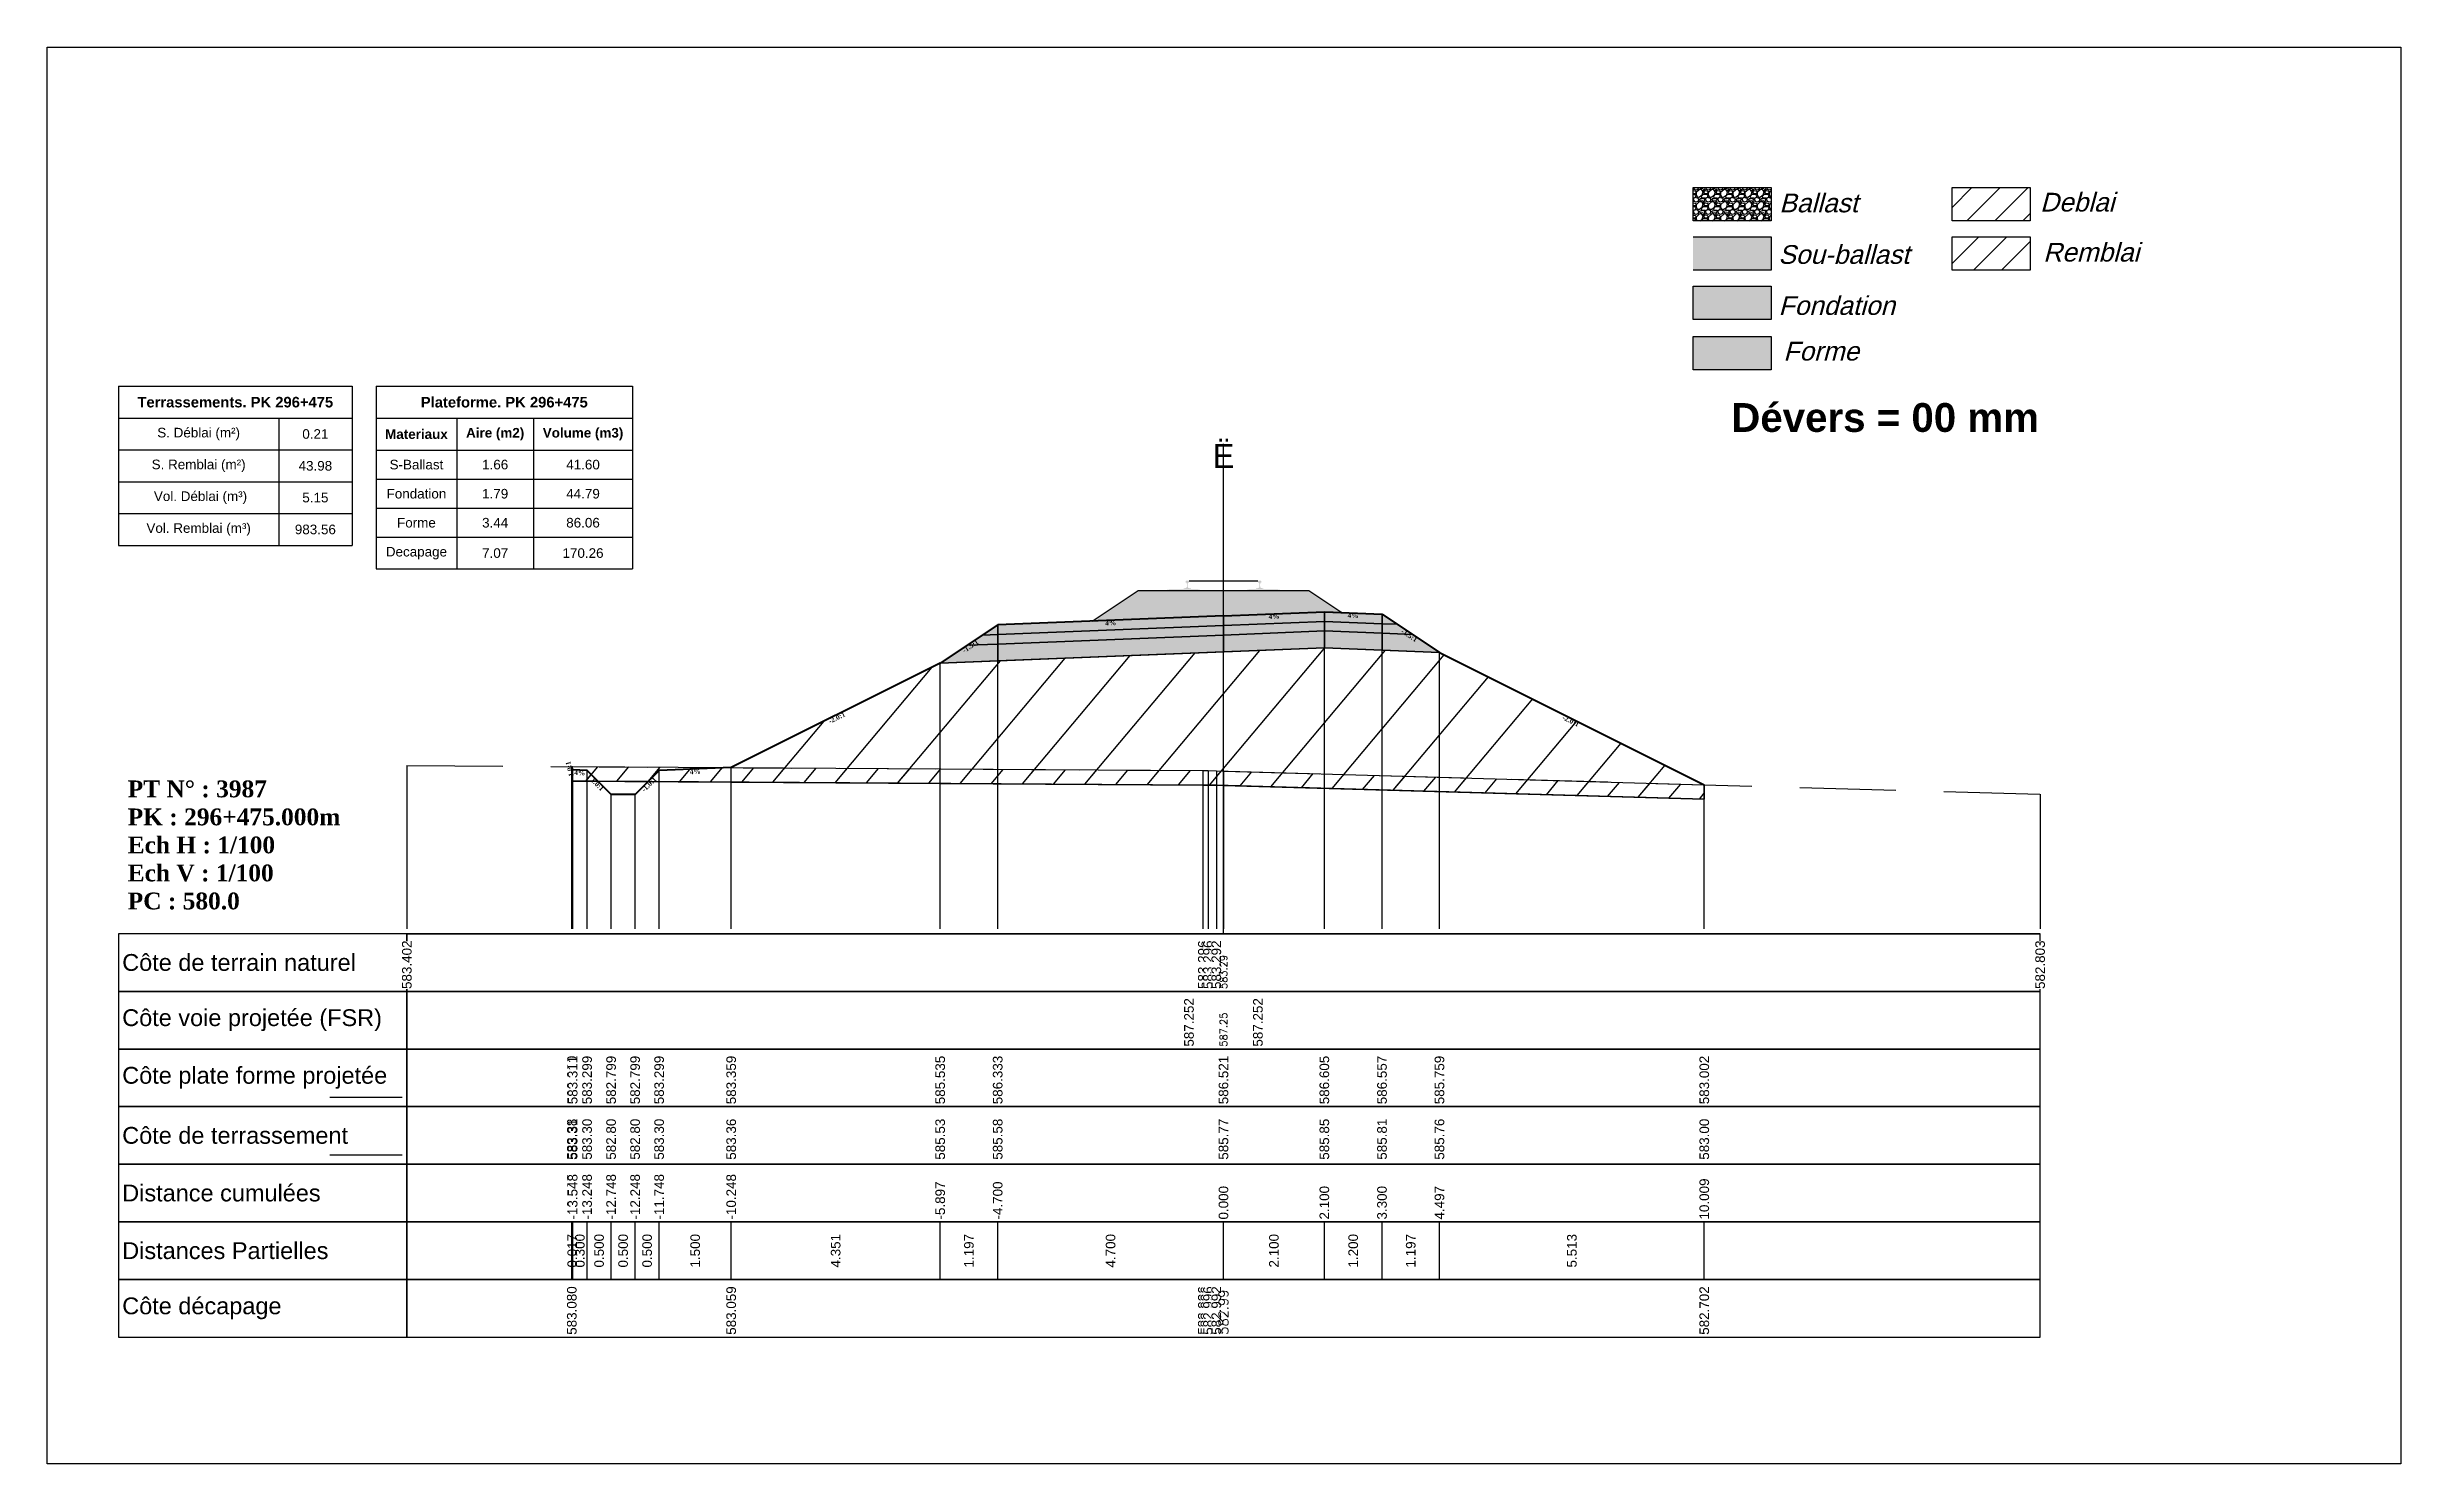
# Model space of a CAD drawing. Header units: millimetres. Extents: x 2762 to 3076, y 916 to 3305.
# Drawn here: x 2950.21 to 2999.21, y 2667.65 to 2697.15 of the extents above; entities that cross this region are included whole.
import ezdxf

# ---------------------------------------------------------------- set-up
doc = ezdxf.new("R2010")
doc.units = ezdxf.units.MM
doc.header["$LTSCALE"] = 2
doc.linetypes.add('CACHE', pattern=[9.525, 6.35, -3.175])
doc.linetypes.add('DASHED', pattern=[0.75, 0.5, -0.25])
for name, color, linetype in [('C-ANNO-TABL', 1, 'Continuous'), ('C-ANNO-TABL-TEXT', 150, 'Continuous'), ('C-ANNO-TABL-TITL', 150, 'Continuous'), ('C-ANNO-TABL-TTBL', 5, 'Continuous'), ('C-ROAD-CORR', 5, 'Continuous'), ('C-ROAD-SCTN', 7, 'Continuous')]:
    doc.layers.add(name, color=color, linetype=linetype)
doc.styles.add('ARIAL', font='arial.ttf')
doc.styles.add('C3D_Etiquette', font='romans.shx')
doc.styles.add('C3D_Profil_Travers', font='romans.shx')
doc.styles.get("Standard").update_dxf_attribs({"font": 'arial.ttf'})

msp = doc.modelspace()

# ---------------------------------------------------------------- texts
at = {"insert": (2985.274, 2689.733), "char_height": 0.6, "attachment_point": 1}
msp.add_mtext_dynamic_manual_height_columns('{\\fArial|b1|i0|c0|p34;Dévers = 00 mm}', width=8.82587, gutter_width=1.25, heights=[0], dxfattribs=at)
at = {"color": 7, "linetype": 'Continuous', "lineweight": -3}
for s, insert, char_height, attachment_point, style in [('{\\fWingdings|b0|i0|c2|p0;Ë}', (2974.705, 2688.384), 0.5, 8, 'C3D_Profil_Travers'), ('{\\fTimes New Roman|b1|i0|c0|p18;PT N° : 3987\\PPK : 296+475.000m\\PEch H : 1/100\\PEch V : 1/100\\PPC : 580.0}', (2951.893, 2679.184), 0.35, 7, 'C3D_Profil_Travers'), ('{\\fArial|b0|i0|c0|p34;Côte de terrain naturel}', (2951.779, 2678.084), 0.35, 4, 'C3D_Etiquette'), ('{\\fArial|b0|i0|c0|p34;Côte plate forme projetée}', (2951.779, 2675.684), 0.35, 4, 'C3D_Etiquette'), ('{\\fArial|b0|i0|c0|p34;Côte de terrassement}', (2951.779, 2674.484), 0.35, 4, 'C3D_Etiquette'), ('{\\fArial|b0|i0|c0|p34;Distance cumulées}', (2951.779, 2673.284), 0.35, 4, 'C3D_Etiquette'), ('{\\fArial|b0|i0|c0|p34;Distances Partielles}', (2951.779, 2672.084), 0.35, 4, 'C3D_Etiquette'), ('{\\fArial|b0|i0|c0|p34;Côte décapage}', (2951.779, 2670.884), 0.35, 4, 'C3D_Etiquette')]:
    msp.add_mtext(s, dxfattribs=dict(at, insert=insert, char_height=char_height, attachment_point=attachment_point, style=style))
at = {"color": 7, "linetype": 'Continuous', "lineweight": -3, "char_height": 0.1, "style": 'C3D_Etiquette'}
for s, insert, width, attachment_point, rotation in [('{\\fTimes New Roman|b1|i0|c0|p18;4%}', (2972.355, 2685.206), 0.42071, 2, 2.2906), ('{\\fTimes New Roman|b1|i0|c0|p18;4%}', (2975.755, 2685.342), 0.37094, 2, 2.2906), ('{\\fTimes New Roman|b1|i0|c0|p18;4%}', (2977.404, 2685.36), 0.42071, 2, 357.7094), ('{\\fTimes New Roman|b1|i0|c0|p18;-1.5:1}', (2969.408, 2684.714), 0.34598, 2, 33.6901), ('{\\fTimes New Roman|b1|i0|c0|p18;-1.5:1}', (2978.601, 2684.938), 0.34598, 2, 326.3099), ('{\\fTimes New Roman|b1|i0|c0|p18;-2.0:1}', (2966.634, 2683.227), 0.34598, 2, 26.5651), ('{\\fTimes New Roman|b1|i0|c0|p18;-2.0:1}', (2981.956, 2683.161), 0.34598, 2, 333.4349), ('{\\fTimes New Roman|b1|i0|c0|p18;1.0:1}', (2961.144, 2682.129), 0.29446, 8, 104.0362), ('{\\fTimes New Roman|b1|i0|c0|p18;4%}', (2961.306, 2682.085), 0.37094, 2, 357.7094), ('{\\fTimes New Roman|b1|i0|c0|p18;1.0:1}', (2961.704, 2681.83), 0.29001, 2, 315), ('{\\fTimes New Roman|b1|i0|c0|p18;-1.0:1}', (2962.709, 2681.83), 0.34598, 2, 45), ('{\\fTimes New Roman|b1|i0|c0|p18;4%}', (2963.707, 2682.109), 0.42071, 2, 2.2906)]:
    msp.add_mtext(s, dxfattribs=dict(at, insert=insert, width=width, attachment_point=attachment_point, rotation=rotation))
at = {"color": 7, "linetype": 'Continuous', "lineweight": -3, "insert": (2951.779, 2676.884), "char_height": 0.35, "attachment_point": 4}
msp.add_mtext('{\\fArial|b0|i0|c0|p34;Côte voie projetée (FSR)}', dxfattribs=at)
at = {"color": 7, "linetype": 'Continuous', "lineweight": -3, "rotation": 90, "style": 'C3D_Profil_Travers'}
for s, insert, char_height, attachment_point in [('587.25', (2974.705, 2676.334), 0.15, 4), ('{\\fArial|b0|i0|c0|p34;583.38}', (2961.139, 2673.979), 0.2, 4), ('{\\fArial|b0|i0|c0|p34;583.31}', (2961.157, 2673.979), 0.2, 4), ('{\\fArial|b0|i0|c0|p34;583.30}', (2961.457, 2673.979), 0.2, 4), ('{\\fArial|b0|i0|c0|p34;582.80}', (2961.957, 2673.979), 0.2, 4), ('{\\fArial|b0|i0|c0|p34;582.80}', (2962.457, 2673.979), 0.2, 4), ('{\\fArial|b0|i0|c0|p34;583.30}', (2962.957, 2673.979), 0.2, 4), ('{\\fArial|b0|i0|c0|p34;583.36}', (2964.457, 2673.979), 0.2, 4), ('{\\fArial|b0|i0|c0|p34;585.53}', (2968.808, 2673.979), 0.2, 4), ('{\\fArial|b0|i0|c0|p34;585.58}', (2970.005, 2673.979), 0.2, 4), ('{\\fArial|b0|i0|c0|p34;585.77}', (2974.705, 2673.979), 0.2, 4), ('{\\fArial|b0|i0|c0|p34;585.85}', (2976.805, 2673.979), 0.2, 4), ('{\\fArial|b0|i0|c0|p34;585.81}', (2978.005, 2673.979), 0.2, 4), ('{\\fArial|b0|i0|c0|p34;585.76}', (2979.201, 2673.979), 0.2, 4), ('{\\fArial|b0|i0|c0|p34;583.00}', (2984.714, 2673.979), 0.2, 4), ('{\\fArial|b0|i0|c0|p34;0.017}', (2961.148, 2672.084), 0.2, 5), ('{\\fArial|b0|i0|c0|p34;0.300}', (2961.307, 2672.084), 0.2, 5), ('{\\fArial|b0|i0|c0|p34;0.500}', (2961.707, 2672.084), 0.2, 5), ('{\\fArial|b0|i0|c0|p34;0.500}', (2962.207, 2672.084), 0.2, 5), ('{\\fArial|b0|i0|c0|p34;0.500}', (2962.707, 2672.084), 0.2, 5), ('{\\fArial|b0|i0|c0|p34;1.500}', (2963.707, 2672.084), 0.2, 5), ('{\\fArial|b0|i0|c0|p34;4.351}', (2966.632, 2672.084), 0.2, 5), ('{\\fArial|b0|i0|c0|p34;1.197}', (2969.406, 2672.084), 0.2, 5), ('{\\fArial|b0|i0|c0|p34;4.700}', (2972.355, 2672.084), 0.2, 5), ('{\\fArial|b0|i0|c0|p34;2.100}', (2975.755, 2672.084), 0.2, 5), ('{\\fArial|b0|i0|c0|p34;1.200}', (2977.405, 2672.084), 0.2, 5), ('{\\fArial|b0|i0|c0|p34;1.197}', (2978.603, 2672.084), 0.2, 5), ('{\\fArial|b0|i0|c0|p34;5.513}', (2981.958, 2672.084), 0.2, 5)]:
    msp.add_mtext(s, dxfattribs=dict(at, insert=insert, char_height=char_height, attachment_point=attachment_point))
at = {"layer": 'C-ANNO-TABL-TEXT', "color": 7, "style": 'ARIAL', "oblique": 15}
for s, p in [('Ballast', (2986.274, 2693.705)), ('Deblai', (2991.704, 2693.721)), ('Sou-ballast', (2986.254, 2692.632)), ('Remblai', (2991.768, 2692.679)), ('Fondation', (2986.259, 2691.569)), ('Forme', (2986.359, 2690.619))]:
    msp.add_text(s, height=0.39, dxfattribs=at).set_placement(p)
at = {"layer": 'C-ANNO-TABL-TEXT', "color": 7, "linetype": 'Continuous', "lineweight": -3, "char_height": 0.2, "attachment_point": 5, "style": 'ARIAL'}
for s, insert in [('{\\fArial|b0|i0|c0|p34;\\C7;0.21}', (2955.8, 2689.088)), ('{\\fArial|b0|i0|c0|p34;\\C7;43.98}', (2955.8, 2688.426)), ('{\\fArial|b0|i0|c0|p34;\\C7;S-Ballast}', (2957.904, 2688.451)), ('{\\fArial|b0|i0|c0|p34;\\C7;1.66}', (2959.543, 2688.451)), ('{\\C18;\\c0;41.60}', (2961.372, 2688.451)), ('{\\fArial|b0|i0|c0|p34;\\C7;5.15}', (2955.8, 2687.764)), ('{\\fArial|b0|i0|c0|p34;\\C7;Fondation}', (2957.904, 2687.845)), ('{\\fArial|b0|i0|c0|p34;\\C7;1.79}', (2959.543, 2687.845)), ('{\\C18;\\c0;44.79}', (2961.372, 2687.845)), ('{\\fArial|b0|i0|c0|p34;\\C7;983.56}', (2955.8, 2687.101)), ('{\\fArial|b0|i0|c0|p34;\\C7;Forme}', (2957.904, 2687.241)), ('{\\fArial|b0|i0|c0|p34;\\C7;3.44}', (2959.543, 2687.241)), ('{\\C18;\\c0;86.06}', (2961.372, 2687.241)), ('{\\fArial|b0|i0|c0|p34;\\C7;Decapage}', (2957.904, 2686.609)), ('{\\fArial|b0|i0|c0|p34;\\C7;7.07}', (2959.543, 2686.609)), ('{\\C18;\\c0;170.26}', (2961.372, 2686.609))]:
    msp.add_mtext(s, dxfattribs=dict(at, insert=insert))
at = {"layer": 'C-ANNO-TABL-TITL', "color": 7, "linetype": 'Continuous', "lineweight": -3, "attachment_point": 5, "style": 'ARIAL'}
for s, insert, char_height in [('{\\fArial|b1|i0|c0|p34;\\C7;Terrassements. PK 296+475}', (2954.133, 2689.751), 0.22), ('{\\fArial|b1|i0|c0|p34;\\C18;\\c0;Plateforme. PK 296+475}', (2959.733, 2689.75), 0.22), ('{\\fArial|b0|i0|c0|p34;\\C7;S. Déblai (m²) }', (2953.37, 2689.088), 0.2), ('{\\fArial|b1|i0|c0|p34;\\C7;Materiaux   }', (2957.904, 2689.085), 0.2), ('{\\fArial|b1|i0|c0|p34;\\C7;Aire (m2)}', (2959.543, 2689.085), 0.2), ('{\\fArial|b1|i0|c0|p34;\\C7;Volume (m3)}', (2961.372, 2689.085), 0.2), ('{\\fArial|b0|i0|c0|p34;\\C7;S. Remblai (m²) }', (2953.37, 2688.426), 0.2), ('{\\fArial|b0|i0|c0|p34;\\C7; Vol. Déblai (m³) }', (2953.37, 2687.764), 0.2), ('{\\fArial|b0|i0|c0|p34;\\C7;Vol. Remblai (m³)}', (2953.37, 2687.101), 0.2)]:
    msp.add_mtext(s, dxfattribs=dict(at, insert=insert, char_height=char_height))

# ---------------------------------------------------------------- hatches: boundary and pattern name
h = msp.add_hatch(color=11)
h.dxf.hatch_style = 1
h.paths.add_polyline_path([(2986.106, 2693.191), (2984.48, 2693.191), (2984.48, 2692.499), (2986.106, 2692.499)])
h = msp.add_hatch(color=30)
h.dxf.hatch_style = 1
h.paths.add_polyline_path([(2986.106, 2692.164), (2984.48, 2692.164), (2984.48, 2691.472), (2986.106, 2691.472)])
h = msp.add_hatch(color=83)
h.dxf.hatch_style = 1
h.paths.add_polyline_path([(2986.106, 2691.118), (2984.48, 2691.118), (2984.48, 2690.426), (2986.106, 2690.426)])
at = {"linetype": 'Continuous', "lineweight": -3}
h = msp.add_hatch(dxfattribs=at)
h.set_pattern_fill('GRAVEL', color=252, scale=0.009, style=0)
h.set_pattern_definition([(228.0128, (2972.136781, 2685.423686), (-1.8288, -2.0574), [0.030755, -3.0447435]), (184.96974, (2972.116207, 2685.400826), (2.743199999, 0.228600013), [0.0527764, -5.2248644]), (132.51045, (2972.063629, 2685.396254), (2.286, -2.5146), [0.0372133, -3.684125]), (267.2737, (2971.974475, 2685.339104), (0.2286, 4.572), [0.0480604, -4.7579794]), (292.83365, (2971.972189, 2685.291098), (-1.143, 2.7432), [0.047127, -4.6655827]), (357.2737, (2971.990477, 2685.247664), (-4.572, 0.2286), [0.0480604, -4.7579794]), (37.69424, (2972.038483, 2685.245378), (-2.9718, -2.286), [0.0635574, -6.2921804]), (72.25533, (2972.088775, 2685.28424), (1.6002, 5.0292), [0.0600048, -5.940473]), (121.42957, (2972.107063, 2685.34139), (-1.8288, 2.9718), [0.048223, -4.774099]), (175.23636, (2972.081917, 2685.382538), (2.5146, -0.2286), [0.055054, -2.697654]), (222.39744, (2972.027053, 2685.38711), (-2.7432, -2.5146), [0.071197, -7.0485095]), (138.81407, (2972.20079, 2685.336818), (-1.6002, 1.3716), [0.0243004, -2.405751]), (171.46923, (2972.182501, 2685.35282), (2.9718, -0.4572), [0.0462314, -4.5769175]), (225, (2972.13678, 2685.35968), (-3e-17, -0.2286), [0.032329, -0.29096]), (203.1986, (2972.12078, 2685.38711), (1.143, 0.4572), [0.01741, -1.723556]), (291.8014, (2972.104777, 2685.38025), (-0.2286, 0.6858), [0.024621, -1.206428]), (30.9638, (2972.11392, 2685.35739), (0.6858, 0.4572), [0.039989, -1.292967]), (161.565, (2972.14821, 2685.377966), (0.4572, -0.2286), [0.028916, -0.693981]), (16.38954, (2971.972189, 2685.380252), (2.286, 0.6858), [0.040508, -4.0102944]), (70.34618, (2972.011051, 2685.391682), (-0.9144, -2.5146), [0.033984, -3.3643994]), (293.1986, (2972.14821, 2685.423686), (-0.4572, 1.143), [0.034819, -1.7061465]), (343.61046, (2972.161927, 2685.391682), (-2.286, 0.6858), [0.040508, -4.0102944]), (339.44395, (2971.97219, 2685.23852), (-1.143, 0.4572), [0.039063, -1.914096]), (294.77514, (2972.008765, 2685.224804), (-1.143, 2.5146), [0.0327305, -3.2403234]), (66.8014, (2972.150497, 2685.195086), (0.4572, 1.143), [0.034819, -1.7061465]), (17.35402, (2972.164213, 2685.22709), (-2.9718, -0.9144), [0.0383204, -3.793714]), (69.44395, (2972.038483, 2685.195086), (-0.4572, -1.143), [0.0195316, -1.933628]), (101.3099, (2972.13678, 2685.195086), (-0.2286, 0.9144), [0.011656, -1.1539795]), (165.9638, (2972.134495, 2685.206516), (0.6858, -0.2286), [0.047127, -0.895415]), (186.009, (2972.088775, 2685.217946), (2.286, 0.2286), [0.043674, -4.323723]), (303.69, (2972.11392, 2685.33682), (-0.2286, 0.4572), [0.032969, -0.79126]), (353.15723, (2972.132209, 2685.309386), (3.8862, -0.4572), [0.05756, -5.698441]), (60.9454, (2972.18936, 2685.302528), (-0.9144, -1.6002), [0.023536, -2.330045]), (90, (2972.2008, 2685.3231), (-0.2286, 0.2286), [0.013716, -0.214884]), (120.25644, (2972.084203, 2685.224804), (0.9144, -1.6002), [0.031758, -3.1440547]), (48.0128, (2972.068201, 2685.252236), (1.8288, 2.0574), [0.06151, -3.0139886]), (0, (2972.10935, 2685.29796), (0.2286, 0.2286), [0.059436, -0.169164]), (325.30485, (2972.168785, 2685.297956), (2.286, -1.6002), [0.036145, -3.5783385]), (254.0546, (2972.198503, 2685.277382), (-0.2286, -0.9144), [0.033285, -1.6309485]), (207.64598, (2972.189359, 2685.245378), (-4.3434, -2.286), [0.054193, -5.365122]), (175.42608, (2972.141353, 2685.220232), (-2.9718, 0.2286), [0.0573327, -5.675926])])
h.paths.add_polyline_path([(2971.972, 2685.195), (2972.93, 2685.833), (2976.48, 2685.833), (2977.169, 2685.374), (2976.805, 2685.388)])
msp.add_hatch(color=254, dxfattribs=at).paths.add_polyline_path([(2973.487, 2685.652), (2973.487, 2685.837), (2973.602, 2685.858), (2973.95, 2685.858), (2973.95, 2685.863), (2973.876, 2685.863), (2973.876, 2685.873), (2973.877, 2685.874), (2973.879, 2685.875), (2973.88, 2685.875), (2973.9, 2685.877), (2973.903, 2685.877), (2973.906, 2685.879), (2973.934, 2685.889), (2973.937, 2685.89), (2973.938, 2685.892), (2973.939, 2685.893), (2973.94, 2685.897), (2973.941, 2685.904), (2973.942, 2685.913), (2973.943, 2685.924), (2973.943, 2685.948), (2973.942, 2685.963), (2973.942, 2685.97), (2973.941, 2685.976), (2973.94, 2685.98), (2973.94, 2685.982), (2973.939, 2685.986), (2973.938, 2685.987), (2973.937, 2685.989), (2973.936, 2685.99), (2973.935, 2685.991), (2973.919, 2685.996), (2973.917, 2685.998), (2973.916, 2685.999), (2973.915, 2686), (2973.915, 2686.003), (2973.915, 2686.021), (2973.916, 2686.025), (2973.917, 2686.028), (2973.919, 2686.03), (2973.921, 2686.032), (2973.924, 2686.033), (2973.925, 2686.033), (2973.929, 2686.034), (2973.933, 2686.035), (2973.936, 2686.035), (2973.94, 2686.035), (2973.945, 2686.035), (2973.948, 2686.035), (2973.951, 2686.035), (2973.955, 2686.035), (2973.958, 2686.035), (2973.962, 2686.035), (2973.967, 2686.035), (2973.97, 2686.035), (2973.974, 2686.034), (2973.978, 2686.033), (2973.979, 2686.033), (2973.981, 2686.032), (2973.984, 2686.03), (2973.986, 2686.028), (2973.987, 2686.025), (2973.987, 2686.021), (2973.987, 2686.003), (2973.987, 2686), (2973.987, 2685.999), (2973.986, 2685.998), (2973.984, 2685.996), (2973.968, 2685.991), (2973.967, 2685.99), (2973.965, 2685.989), (2973.964, 2685.987), (2973.964, 2685.986), (2973.963, 2685.982), (2973.962, 2685.98), (2973.962, 2685.976), (2973.961, 2685.97), (2973.96, 2685.963), (2973.96, 2685.948), (2973.96, 2685.924), (2973.961, 2685.913), (2973.962, 2685.904), (2973.963, 2685.897), (2973.964, 2685.893), (2973.965, 2685.892), (2973.966, 2685.89), (2973.968, 2685.889), (2973.997, 2685.879), (2974, 2685.877), (2974.003, 2685.877), (2974.023, 2685.875), (2974.024, 2685.875), (2974.025, 2685.874), (2974.026, 2685.873), (2974.026, 2685.863), (2973.952, 2685.863), (2973.952, 2685.858), (2974.156, 2685.858), (2974.288, 2685.827), (2975.122, 2685.827), (2975.253, 2685.858), (2975.457, 2685.858), (2975.457, 2685.863), (2975.383, 2685.863), (2975.383, 2685.873), (2975.384, 2685.874), (2975.386, 2685.875), (2975.387, 2685.875), (2975.407, 2685.877), (2975.41, 2685.877), (2975.413, 2685.879), (2975.441, 2685.889), (2975.444, 2685.89), (2975.445, 2685.892), (2975.446, 2685.893), (2975.447, 2685.897), (2975.448, 2685.904), (2975.449, 2685.913), (2975.45, 2685.924), (2975.45, 2685.948), (2975.449, 2685.963), (2975.449, 2685.97), (2975.448, 2685.976), (2975.447, 2685.98), (2975.447, 2685.982), (2975.446, 2685.986), (2975.445, 2685.987), (2975.444, 2685.989), (2975.443, 2685.99), (2975.442, 2685.991), (2975.426, 2685.996), (2975.424, 2685.998), (2975.423, 2685.999), (2975.422, 2686), (2975.422, 2686.003), (2975.422, 2686.021), (2975.423, 2686.025), (2975.424, 2686.028), (2975.426, 2686.03), (2975.428, 2686.032), (2975.431, 2686.033), (2975.432, 2686.033), (2975.436, 2686.034), (2975.44, 2686.035), (2975.443, 2686.035), (2975.447, 2686.035), (2975.452, 2686.035), (2975.455, 2686.035), (2975.458, 2686.035), (2975.462, 2686.035), (2975.465, 2686.035), (2975.469, 2686.035), (2975.474, 2686.035), (2975.477, 2686.035), (2975.481, 2686.034), (2975.485, 2686.033), (2975.486, 2686.033), (2975.488, 2686.032), (2975.491, 2686.03), (2975.493, 2686.028), (2975.494, 2686.025), (2975.494, 2686.021), (2975.494, 2686.003), (2975.494, 2686), (2975.494, 2685.999), (2975.493, 2685.998), (2975.491, 2685.996), (2975.475, 2685.991), (2975.474, 2685.99), (2975.472, 2685.989), (2975.471, 2685.987), (2975.471, 2685.986), (2975.47, 2685.982), (2975.469, 2685.98), (2975.469, 2685.976), (2975.468, 2685.97), (2975.467, 2685.963), (2975.467, 2685.948), (2975.467, 2685.924), (2975.468, 2685.913), (2975.469, 2685.904), (2975.47, 2685.897), (2975.471, 2685.893), (2975.472, 2685.892), (2975.473, 2685.89), (2975.475, 2685.889), (2975.504, 2685.879), (2975.507, 2685.877), (2975.51, 2685.877), (2975.53, 2685.875), (2975.531, 2685.875), (2975.532, 2685.874), (2975.533, 2685.873), (2975.533, 2685.863), (2975.459, 2685.863), (2975.459, 2685.858), (2975.807, 2685.858), (2975.922, 2685.837), (2975.922, 2685.652)])
h = msp.add_hatch(color=11, dxfattribs=at)
h.paths.add_polyline_path([(2978.005, 2685.14), (2978.005, 2685.34), (2978.324, 2685.128)])
h.paths.add_polyline_path([(2976.805, 2685.188), (2976.805, 2685.388), (2978.005, 2685.34), (2978.005, 2685.14)])
h.paths.add_polyline_path([(2974.705, 2685.104), (2974.705, 2685.304), (2976.805, 2685.388), (2976.805, 2685.188)])
h.paths.add_polyline_path([(2970.005, 2684.916), (2970.005, 2685.116), (2974.705, 2685.304), (2974.705, 2685.104)])
h.paths.add_polyline_path([(2969.685, 2684.904), (2970.005, 2685.116), (2970.005, 2684.916)])
h = msp.add_hatch(color=83, dxfattribs=at)
h.paths.add_polyline_path([(2978.005, 2684.59), (2978.005, 2684.94), (2978.643, 2684.915), (2979.201, 2684.543)])
h.paths.add_polyline_path([(2976.805, 2684.638), (2976.805, 2684.988), (2978.005, 2684.94), (2978.005, 2684.59)])
h.paths.add_polyline_path([(2974.705, 2684.554), (2974.705, 2684.904), (2976.805, 2684.988), (2976.805, 2684.638)])
h.paths.add_polyline_path([(2970.005, 2684.366), (2970.005, 2684.716), (2974.705, 2684.904), (2974.705, 2684.554)])
h.paths.add_polyline_path([(2968.808, 2684.319), (2969.366, 2684.691), (2970.005, 2684.716), (2970.005, 2684.366)])
h = msp.add_hatch(color=30, dxfattribs=at)
h.paths.add_polyline_path([(2978.005, 2684.94), (2978.005, 2685.14), (2978.324, 2685.128), (2978.643, 2684.915)])
h.paths.add_polyline_path([(2976.805, 2684.988), (2976.805, 2685.188), (2978.005, 2685.14), (2978.005, 2684.94)])
h.paths.add_polyline_path([(2974.705, 2684.904), (2974.705, 2685.104), (2976.805, 2685.188), (2976.805, 2684.988)])
h.paths.add_polyline_path([(2970.005, 2684.716), (2970.005, 2684.916), (2974.705, 2685.104), (2974.705, 2684.904)])
h.paths.add_polyline_path([(2969.366, 2684.691), (2969.685, 2684.904), (2970.005, 2684.916), (2970.005, 2684.716)])
h = msp.add_hatch(dxfattribs=at)
h.set_pattern_fill('_U', color=3, angle=50, style=0, pattern_type=0)
h.set_pattern_definition([(50, (2962.7276, 2681.8539), (-0.766044, 0.642788), [])])
h.paths.add_polyline_path([(2962.728, 2681.854), (2962.957, 2682.083), (2964.457, 2682.143), (2968.808, 2684.319), (2976.805, 2684.638), (2979.201, 2684.543), (2984.714, 2681.786), (2984.714, 2681.486), (2974.556, 2681.776), (2974.383, 2681.78), (2974.33, 2681.78), (2974.275, 2681.78)])
h.paths.add_polyline_path([(2961.139, 2681.864), (2961.139, 2682.164), (2961.157, 2682.095), (2961.457, 2682.083), (2961.679, 2681.861)])
h = msp.add_hatch(dxfattribs=at)
h.set_pattern_fill('_U', color=150, scale=0.5, angle=50, style=0, pattern_type=0)
h.set_pattern_definition([(50, (2962.7276, 2681.85394), (-0.383022, 0.321394), [])])
h.paths.add_polyline_path([(2962.728, 2681.854), (2962.957, 2682.083), (2964.457, 2682.143), (2974.275, 2682.08), (2974.383, 2682.08), (2974.556, 2682.076), (2984.714, 2681.786), (2984.714, 2681.486), (2974.556, 2681.776), (2974.383, 2681.78), (2974.33, 2681.78), (2974.275, 2681.78)])
h.paths.add_polyline_path([(2961.139, 2682.164), (2964.457, 2682.143), (2962.957, 2682.083), (2962.728, 2681.854), (2961.679, 2681.861), (2961.457, 2682.083), (2961.157, 2682.095)])
h.paths.add_polyline_path([(2961.139, 2681.864), (2961.139, 2682.164), (2961.157, 2682.095), (2961.457, 2682.083), (2961.679, 2681.861)])

# ---------------------------------------------------------------- linework, layer by layer
for p, q in [((2984.48, 2694.219), (2986.106, 2694.219)), ((2984.48, 2694.219), (2986.106, 2694.219)), ((2984.48, 2693.527), (2984.48, 2694.219)), ((2986.106, 2694.219), (2986.106, 2693.527)), ((2986.106, 2694.219), (2986.106, 2693.527)), ((2989.873, 2694.219), (2991.499, 2694.219)), ((2989.873, 2693.527), (2989.873, 2694.219)), ((2991.499, 2694.219), (2991.499, 2693.527)), ((2986.106, 2693.527), (2984.48, 2693.527)), ((2986.106, 2693.527), (2984.48, 2693.527)), ((2984.48, 2693.191), (2986.106, 2693.191)), ((2986.106, 2693.191), (2986.106, 2692.499)), ((2991.499, 2693.527), (2989.873, 2693.527)), ((2989.873, 2693.191), (2991.499, 2693.191)), ((2989.873, 2692.499), (2989.873, 2693.191)), ((2991.499, 2693.191), (2991.499, 2692.499)), ((2986.106, 2692.499), (2984.48, 2692.499)), ((2984.48, 2692.164), (2986.106, 2692.164)), ((2984.48, 2691.472), (2984.48, 2692.164)), ((2986.106, 2692.164), (2986.106, 2691.472)), ((2991.499, 2692.499), (2989.873, 2692.499)), ((2986.106, 2691.472), (2984.48, 2691.472)), ((2984.48, 2691.118), (2986.106, 2691.118)), ((2984.48, 2690.426), (2984.48, 2691.118)), ((2986.106, 2691.118), (2986.106, 2690.426)), ((2986.106, 2690.426), (2984.48, 2690.426))]:
    msp.add_line(p, q)
at = {"linetype": 'Continuous'}
for p, q in [((2984.483, 2694.172), (2984.48, 2694.173)), ((2984.48, 2694.17), (2984.483, 2694.172)), ((2984.52, 2694.144), (2984.48, 2694.15)), ((2984.48, 2694.104), (2984.53, 2694.098)), ((2984.48, 2694.083), (2984.506, 2694.083)), ((2984.486, 2694.219), (2984.499, 2694.188)), ((2984.498, 2694.188), (2984.541, 2694.175)), ((2984.505, 2694.086), (2984.539, 2694.063)), ((2984.543, 2694.128), (2984.522, 2694.145)), ((2984.529, 2694.088), (2984.542, 2694.111)), ((2984.539, 2694.061), (2984.529, 2694.025)), ((2984.541, 2694.175), (2984.585, 2694.188)), ((2984.544, 2694.129), (2984.542, 2694.076)), ((2984.542, 2694.111), (2984.542, 2694.127)), ((2984.542, 2694.076), (2984.562, 2694.028)), ((2984.609, 2694.175), (2984.55, 2694.122)), ((2984.562, 2694.025), (2984.615, 2694.022)), ((2984.585, 2694.187), (2984.596, 2694.219)), ((2984.662, 2694.175), (2984.601, 2694.18)), ((2984.615, 2694.025), (2984.671, 2694.068)), ((2984.642, 2694.193), (2984.618, 2694.219)), ((2984.685, 2694.199), (2984.627, 2694.194)), ((2984.649, 2694.033), (2984.694, 2694.083)), ((2984.668, 2694.003), (2984.65, 2694.034)), ((2984.689, 2694.131), (2984.661, 2694.176)), ((2984.671, 2694.068), (2984.691, 2694.132)), ((2984.688, 2694.175), (2984.698, 2694.15)), ((2984.707, 2694.183), (2984.689, 2694.176)), ((2984.694, 2694.083), (2984.76, 2694.083)), ((2984.699, 2694.149), (2984.737, 2694.172)), ((2984.724, 2694.152), (2984.699, 2694.127)), ((2984.699, 2694.127), (2984.719, 2694.096)), ((2984.719, 2694.219), (2984.701, 2694.198)), ((2984.719, 2694.219), (2984.701, 2694.198)), ((2984.737, 2694.172), (2984.706, 2694.182)), ((2984.72, 2694.106), (2984.784, 2694.098)), ((2984.774, 2694.144), (2984.724, 2694.151)), ((2984.774, 2694.144), (2984.724, 2694.151)), ((2984.74, 2694.219), (2984.753, 2694.188)), ((2984.74, 2694.219), (2984.753, 2694.188)), ((2984.752, 2694.188), (2984.795, 2694.175)), ((2984.752, 2694.188), (2984.795, 2694.175)), ((2984.759, 2694.086), (2984.793, 2694.063)), ((2984.797, 2694.128), (2984.776, 2694.145)), ((2984.797, 2694.128), (2984.776, 2694.145)), ((2984.783, 2694.088), (2984.796, 2694.111)), ((2984.793, 2694.061), (2984.783, 2694.025)), ((2984.795, 2694.175), (2984.839, 2694.188)), ((2984.795, 2694.175), (2984.839, 2694.188)), ((2984.798, 2694.129), (2984.796, 2694.076)), ((2984.798, 2694.129), (2984.796, 2694.076)), ((2984.796, 2694.111), (2984.796, 2694.127)), ((2984.796, 2694.111), (2984.796, 2694.127)), ((2984.796, 2694.076), (2984.816, 2694.028)), ((2984.863, 2694.175), (2984.804, 2694.122)), ((2984.863, 2694.175), (2984.804, 2694.122)), ((2984.816, 2694.025), (2984.869, 2694.022)), ((2984.839, 2694.187), (2984.85, 2694.219)), ((2984.839, 2694.187), (2984.85, 2694.219)), ((2984.916, 2694.175), (2984.855, 2694.18)), ((2984.916, 2694.175), (2984.855, 2694.18)), ((2984.869, 2694.025), (2984.925, 2694.068)), ((2984.869, 2694.025), (2984.925, 2694.068)), ((2984.896, 2694.193), (2984.872, 2694.219)), ((2984.896, 2694.193), (2984.872, 2694.219)), ((2984.939, 2694.199), (2984.881, 2694.194)), ((2984.939, 2694.199), (2984.881, 2694.194)), ((2984.903, 2694.033), (2984.948, 2694.083)), ((2984.903, 2694.033), (2984.948, 2694.083)), ((2984.922, 2694.003), (2984.904, 2694.034)), ((2984.922, 2694.003), (2984.904, 2694.034)), ((2984.943, 2694.131), (2984.915, 2694.176)), ((2984.943, 2694.131), (2984.915, 2694.176)), ((2984.925, 2694.068), (2984.945, 2694.132)), ((2984.925, 2694.068), (2984.945, 2694.132)), ((2984.942, 2694.175), (2984.952, 2694.15)), ((2984.942, 2694.175), (2984.952, 2694.15)), ((2984.961, 2694.183), (2984.943, 2694.176)), ((2984.961, 2694.183), (2984.943, 2694.176)), ((2984.948, 2694.083), (2985.014, 2694.083)), ((2984.948, 2694.083), (2985.014, 2694.083)), ((2984.953, 2694.149), (2984.991, 2694.172)), ((2984.953, 2694.149), (2984.991, 2694.172)), ((2984.978, 2694.152), (2984.953, 2694.127)), ((2984.978, 2694.152), (2984.953, 2694.127)), ((2984.953, 2694.127), (2984.973, 2694.096)), ((2984.953, 2694.127), (2984.973, 2694.096)), ((2984.973, 2694.219), (2984.955, 2694.198)), ((2984.973, 2694.219), (2984.955, 2694.198)), ((2984.991, 2694.172), (2984.96, 2694.182)), ((2984.991, 2694.172), (2984.96, 2694.182)), ((2984.974, 2694.106), (2985.038, 2694.098)), ((2984.974, 2694.106), (2985.038, 2694.098)), ((2985.028, 2694.144), (2984.978, 2694.151)), ((2985.028, 2694.144), (2984.978, 2694.151)), ((2984.994, 2694.219), (2985.007, 2694.188)), ((2984.994, 2694.219), (2985.007, 2694.188)), ((2985.006, 2694.188), (2985.049, 2694.175)), ((2985.006, 2694.188), (2985.049, 2694.175)), ((2985.013, 2694.086), (2985.047, 2694.063)), ((2985.013, 2694.086), (2985.047, 2694.063)), ((2985.051, 2694.128), (2985.03, 2694.145)), ((2985.051, 2694.128), (2985.03, 2694.145)), ((2985.037, 2694.088), (2985.05, 2694.111)), ((2985.037, 2694.088), (2985.05, 2694.111)), ((2985.047, 2694.061), (2985.037, 2694.025)), ((2985.047, 2694.061), (2985.037, 2694.025)), ((2985.049, 2694.175), (2985.093, 2694.188)), ((2985.049, 2694.175), (2985.093, 2694.188)), ((2985.052, 2694.129), (2985.05, 2694.076)), ((2985.052, 2694.129), (2985.05, 2694.076)), ((2985.05, 2694.111), (2985.05, 2694.127)), ((2985.05, 2694.111), (2985.05, 2694.127)), ((2985.05, 2694.076), (2985.07, 2694.028)), ((2985.05, 2694.076), (2985.07, 2694.028)), ((2985.117, 2694.175), (2985.058, 2694.122)), ((2985.117, 2694.175), (2985.058, 2694.122)), ((2985.07, 2694.025), (2985.123, 2694.022)), ((2985.07, 2694.025), (2985.123, 2694.022)), ((2985.093, 2694.187), (2985.104, 2694.219)), ((2985.093, 2694.187), (2985.104, 2694.219)), ((2985.17, 2694.175), (2985.109, 2694.18)), ((2985.17, 2694.175), (2985.109, 2694.18)), ((2985.123, 2694.025), (2985.179, 2694.068)), ((2985.123, 2694.025), (2985.179, 2694.068)), ((2985.15, 2694.193), (2985.126, 2694.219)), ((2985.15, 2694.193), (2985.126, 2694.219)), ((2985.193, 2694.199), (2985.135, 2694.194)), ((2985.193, 2694.199), (2985.135, 2694.194)), ((2985.157, 2694.033), (2985.202, 2694.083)), ((2985.157, 2694.033), (2985.202, 2694.083)), ((2985.176, 2694.003), (2985.158, 2694.034)), ((2985.176, 2694.003), (2985.158, 2694.034)), ((2985.197, 2694.131), (2985.169, 2694.176)), ((2985.197, 2694.131), (2985.169, 2694.176)), ((2985.179, 2694.068), (2985.199, 2694.132)), ((2985.179, 2694.068), (2985.199, 2694.132)), ((2985.196, 2694.175), (2985.206, 2694.15)), ((2985.196, 2694.175), (2985.206, 2694.15)), ((2985.215, 2694.183), (2985.197, 2694.176)), ((2985.215, 2694.183), (2985.197, 2694.176)), ((2985.202, 2694.083), (2985.268, 2694.083)), ((2985.202, 2694.083), (2985.268, 2694.083)), ((2985.207, 2694.149), (2985.245, 2694.172)), ((2985.207, 2694.149), (2985.245, 2694.172)), ((2985.232, 2694.152), (2985.207, 2694.127)), ((2985.232, 2694.152), (2985.207, 2694.127)), ((2985.207, 2694.127), (2985.227, 2694.096)), ((2985.207, 2694.127), (2985.227, 2694.096)), ((2985.227, 2694.219), (2985.209, 2694.198)), ((2985.227, 2694.219), (2985.209, 2694.198)), ((2985.245, 2694.172), (2985.214, 2694.182)), ((2985.245, 2694.172), (2985.214, 2694.182)), ((2985.228, 2694.106), (2985.292, 2694.098)), ((2985.228, 2694.106), (2985.292, 2694.098)), ((2985.282, 2694.144), (2985.232, 2694.151)), ((2985.282, 2694.144), (2985.232, 2694.151)), ((2985.248, 2694.219), (2985.261, 2694.188)), ((2985.248, 2694.219), (2985.261, 2694.188)), ((2985.26, 2694.188), (2985.303, 2694.175)), ((2985.26, 2694.188), (2985.303, 2694.175)), ((2985.267, 2694.086), (2985.301, 2694.063)), ((2985.267, 2694.086), (2985.301, 2694.063)), ((2985.305, 2694.128), (2985.284, 2694.145)), ((2985.305, 2694.128), (2985.284, 2694.145)), ((2985.291, 2694.088), (2985.304, 2694.111)), ((2985.291, 2694.088), (2985.304, 2694.111)), ((2985.301, 2694.061), (2985.291, 2694.025)), ((2985.301, 2694.061), (2985.291, 2694.025)), ((2985.303, 2694.175), (2985.347, 2694.188)), ((2985.303, 2694.175), (2985.347, 2694.188)), ((2985.306, 2694.129), (2985.304, 2694.076)), ((2985.306, 2694.129), (2985.304, 2694.076)), ((2985.304, 2694.111), (2985.304, 2694.127)), ((2985.304, 2694.111), (2985.304, 2694.127)), ((2985.304, 2694.076), (2985.324, 2694.028)), ((2985.304, 2694.076), (2985.324, 2694.028)), ((2985.371, 2694.175), (2985.312, 2694.122)), ((2985.371, 2694.175), (2985.312, 2694.122)), ((2985.324, 2694.025), (2985.377, 2694.022)), ((2985.324, 2694.025), (2985.377, 2694.022)), ((2985.347, 2694.187), (2985.358, 2694.219)), ((2985.347, 2694.187), (2985.358, 2694.219)), ((2985.424, 2694.175), (2985.363, 2694.18)), ((2985.424, 2694.175), (2985.363, 2694.18)), ((2985.377, 2694.025), (2985.433, 2694.068)), ((2985.377, 2694.025), (2985.433, 2694.068)), ((2985.404, 2694.193), (2985.38, 2694.219)), ((2985.404, 2694.193), (2985.38, 2694.219)), ((2985.447, 2694.199), (2985.389, 2694.194)), ((2985.447, 2694.199), (2985.389, 2694.194)), ((2985.411, 2694.033), (2985.456, 2694.083)), ((2985.411, 2694.033), (2985.456, 2694.083)), ((2985.43, 2694.003), (2985.412, 2694.034)), ((2985.43, 2694.003), (2985.412, 2694.034)), ((2985.451, 2694.131), (2985.423, 2694.176)), ((2985.451, 2694.131), (2985.423, 2694.176)), ((2985.433, 2694.068), (2985.453, 2694.132)), ((2985.433, 2694.068), (2985.453, 2694.132)), ((2985.45, 2694.175), (2985.46, 2694.15)), ((2985.45, 2694.175), (2985.46, 2694.15)), ((2985.469, 2694.183), (2985.451, 2694.176)), ((2985.469, 2694.183), (2985.451, 2694.176)), ((2985.456, 2694.083), (2985.522, 2694.083)), ((2985.456, 2694.083), (2985.522, 2694.083)), ((2985.461, 2694.149), (2985.499, 2694.172)), ((2985.461, 2694.149), (2985.499, 2694.172)), ((2985.486, 2694.152), (2985.461, 2694.127)), ((2985.486, 2694.152), (2985.461, 2694.127)), ((2985.461, 2694.127), (2985.481, 2694.096)), ((2985.461, 2694.127), (2985.481, 2694.096)), ((2985.481, 2694.219), (2985.463, 2694.198)), ((2985.481, 2694.219), (2985.463, 2694.198)), ((2985.499, 2694.172), (2985.468, 2694.182)), ((2985.499, 2694.172), (2985.468, 2694.182)), ((2985.482, 2694.106), (2985.546, 2694.098)), ((2985.482, 2694.106), (2985.546, 2694.098)), ((2985.536, 2694.144), (2985.486, 2694.151)), ((2985.536, 2694.144), (2985.486, 2694.151)), ((2985.502, 2694.219), (2985.515, 2694.188)), ((2985.502, 2694.219), (2985.515, 2694.188)), ((2985.514, 2694.188), (2985.557, 2694.175)), ((2985.514, 2694.188), (2985.557, 2694.175)), ((2985.521, 2694.086), (2985.555, 2694.063)), ((2985.521, 2694.086), (2985.555, 2694.063)), ((2985.559, 2694.128), (2985.538, 2694.145)), ((2985.559, 2694.128), (2985.538, 2694.145)), ((2985.545, 2694.088), (2985.558, 2694.111)), ((2985.545, 2694.088), (2985.558, 2694.111)), ((2985.555, 2694.061), (2985.545, 2694.025)), ((2985.555, 2694.061), (2985.545, 2694.025)), ((2985.557, 2694.175), (2985.601, 2694.188)), ((2985.557, 2694.175), (2985.601, 2694.188)), ((2985.56, 2694.129), (2985.558, 2694.076)), ((2985.56, 2694.129), (2985.558, 2694.076)), ((2985.558, 2694.111), (2985.558, 2694.127)), ((2985.558, 2694.111), (2985.558, 2694.127)), ((2985.558, 2694.076), (2985.578, 2694.028)), ((2985.558, 2694.076), (2985.578, 2694.028)), ((2985.625, 2694.175), (2985.566, 2694.122)), ((2985.625, 2694.175), (2985.566, 2694.122)), ((2985.578, 2694.025), (2985.631, 2694.022)), ((2985.578, 2694.025), (2985.631, 2694.022)), ((2985.601, 2694.187), (2985.612, 2694.219)), ((2985.601, 2694.187), (2985.612, 2694.219)), ((2985.678, 2694.175), (2985.617, 2694.18)), ((2985.678, 2694.175), (2985.617, 2694.18)), ((2985.631, 2694.025), (2985.687, 2694.068)), ((2985.631, 2694.025), (2985.687, 2694.068)), ((2985.658, 2694.193), (2985.634, 2694.219)), ((2985.658, 2694.193), (2985.634, 2694.219)), ((2985.701, 2694.199), (2985.643, 2694.194)), ((2985.701, 2694.199), (2985.643, 2694.194)), ((2985.665, 2694.033), (2985.71, 2694.083)), ((2985.665, 2694.033), (2985.71, 2694.083)), ((2985.684, 2694.003), (2985.666, 2694.034)), ((2985.684, 2694.003), (2985.666, 2694.034)), ((2985.705, 2694.131), (2985.677, 2694.176)), ((2985.705, 2694.131), (2985.677, 2694.176)), ((2985.687, 2694.068), (2985.707, 2694.132)), ((2985.687, 2694.068), (2985.707, 2694.132)), ((2985.704, 2694.175), (2985.714, 2694.15)), ((2985.704, 2694.175), (2985.714, 2694.15)), ((2985.723, 2694.183), (2985.705, 2694.176)), ((2985.723, 2694.183), (2985.705, 2694.176)), ((2985.71, 2694.083), (2985.776, 2694.083)), ((2985.71, 2694.083), (2985.776, 2694.083)), ((2985.715, 2694.149), (2985.753, 2694.172)), ((2985.715, 2694.149), (2985.753, 2694.172)), ((2985.74, 2694.152), (2985.715, 2694.127)), ((2985.74, 2694.152), (2985.715, 2694.127)), ((2985.715, 2694.127), (2985.735, 2694.096)), ((2985.715, 2694.127), (2985.735, 2694.096)), ((2985.735, 2694.219), (2985.717, 2694.198)), ((2985.735, 2694.219), (2985.717, 2694.198)), ((2985.753, 2694.172), (2985.722, 2694.182)), ((2985.753, 2694.172), (2985.722, 2694.182)), ((2985.736, 2694.106), (2985.8, 2694.098)), ((2985.736, 2694.106), (2985.8, 2694.098)), ((2985.79, 2694.144), (2985.74, 2694.151)), ((2985.79, 2694.144), (2985.74, 2694.151)), ((2985.756, 2694.219), (2985.769, 2694.188)), ((2985.756, 2694.219), (2985.769, 2694.188)), ((2985.768, 2694.188), (2985.811, 2694.175)), ((2985.768, 2694.188), (2985.811, 2694.175)), ((2985.775, 2694.086), (2985.809, 2694.063)), ((2985.775, 2694.086), (2985.809, 2694.063)), ((2985.813, 2694.128), (2985.792, 2694.145)), ((2985.813, 2694.128), (2985.792, 2694.145)), ((2985.799, 2694.088), (2985.812, 2694.111)), ((2985.799, 2694.088), (2985.812, 2694.111)), ((2985.809, 2694.061), (2985.799, 2694.025)), ((2985.809, 2694.061), (2985.799, 2694.025)), ((2985.811, 2694.175), (2985.855, 2694.188)), ((2985.811, 2694.175), (2985.855, 2694.188)), ((2985.814, 2694.129), (2985.812, 2694.076)), ((2985.814, 2694.129), (2985.812, 2694.076)), ((2985.812, 2694.111), (2985.812, 2694.127)), ((2985.812, 2694.111), (2985.812, 2694.127)), ((2985.812, 2694.076), (2985.832, 2694.028)), ((2985.812, 2694.076), (2985.832, 2694.028)), ((2985.879, 2694.175), (2985.82, 2694.122)), ((2985.879, 2694.175), (2985.82, 2694.122)), ((2985.832, 2694.025), (2985.885, 2694.022)), ((2985.832, 2694.025), (2985.885, 2694.022)), ((2985.855, 2694.187), (2985.866, 2694.219)), ((2985.855, 2694.187), (2985.866, 2694.219)), ((2985.932, 2694.175), (2985.871, 2694.18)), ((2985.932, 2694.175), (2985.871, 2694.18)), ((2985.885, 2694.025), (2985.941, 2694.068)), ((2985.885, 2694.025), (2985.941, 2694.068)), ((2985.912, 2694.193), (2985.888, 2694.219)), ((2985.912, 2694.193), (2985.888, 2694.219)), ((2985.955, 2694.199), (2985.897, 2694.194)), ((2985.955, 2694.199), (2985.897, 2694.194)), ((2985.919, 2694.033), (2985.964, 2694.083)), ((2985.919, 2694.033), (2985.964, 2694.083)), ((2985.938, 2694.003), (2985.92, 2694.034)), ((2985.938, 2694.003), (2985.92, 2694.034)), ((2985.959, 2694.131), (2985.931, 2694.176)), ((2985.959, 2694.131), (2985.931, 2694.176)), ((2985.941, 2694.068), (2985.961, 2694.132)), ((2985.941, 2694.068), (2985.961, 2694.132)), ((2985.958, 2694.175), (2985.968, 2694.15)), ((2985.958, 2694.175), (2985.968, 2694.15)), ((2985.977, 2694.183), (2985.959, 2694.176)), ((2985.977, 2694.183), (2985.959, 2694.176)), ((2985.964, 2694.083), (2986.03, 2694.083)), ((2985.964, 2694.083), (2986.03, 2694.083)), ((2985.969, 2694.149), (2986.007, 2694.172)), ((2985.969, 2694.149), (2986.007, 2694.172)), ((2985.994, 2694.152), (2985.969, 2694.127)), ((2985.994, 2694.152), (2985.969, 2694.127)), ((2985.969, 2694.127), (2985.989, 2694.096)), ((2985.969, 2694.127), (2985.989, 2694.096)), ((2985.989, 2694.219), (2985.971, 2694.198)), ((2985.989, 2694.219), (2985.971, 2694.198)), ((2986.007, 2694.172), (2985.976, 2694.182)), ((2986.007, 2694.172), (2985.976, 2694.182)), ((2985.99, 2694.106), (2986.054, 2694.098)), ((2985.99, 2694.106), (2986.054, 2694.098)), ((2986.044, 2694.144), (2985.994, 2694.151)), ((2986.044, 2694.144), (2985.994, 2694.151)), ((2986.01, 2694.219), (2986.023, 2694.188)), ((2986.01, 2694.219), (2986.023, 2694.188)), ((2986.022, 2694.188), (2986.065, 2694.175)), ((2986.022, 2694.188), (2986.065, 2694.175)), ((2986.029, 2694.086), (2986.063, 2694.063)), ((2986.029, 2694.086), (2986.063, 2694.063)), ((2986.067, 2694.128), (2986.046, 2694.145)), ((2986.067, 2694.128), (2986.046, 2694.145)), ((2986.053, 2694.088), (2986.066, 2694.111)), ((2986.053, 2694.088), (2986.066, 2694.111)), ((2986.063, 2694.061), (2986.053, 2694.025)), ((2986.063, 2694.061), (2986.053, 2694.025)), ((2986.065, 2694.175), (2986.106, 2694.187)), ((2986.065, 2694.175), (2986.106, 2694.187)), ((2986.068, 2694.129), (2986.066, 2694.076)), ((2986.068, 2694.129), (2986.066, 2694.076)), ((2986.066, 2694.111), (2986.066, 2694.127)), ((2986.066, 2694.111), (2986.066, 2694.127)), ((2986.066, 2694.076), (2986.086, 2694.028)), ((2986.066, 2694.076), (2986.086, 2694.028)), ((2986.106, 2694.151), (2986.074, 2694.122)), ((2986.106, 2694.151), (2986.074, 2694.122)), ((2986.086, 2694.025), (2986.106, 2694.024)), ((2986.086, 2694.025), (2986.106, 2694.024)), ((2984.532, 2694.019), (2984.48, 2693.992)), ((2984.483, 2693.918), (2984.48, 2693.919)), ((2984.48, 2693.916), (2984.483, 2693.918)), ((2984.52, 2693.89), (2984.48, 2693.896)), ((2984.48, 2693.85), (2984.53, 2693.844)), ((2984.48, 2693.829), (2984.506, 2693.829)), ((2984.532, 2693.765), (2984.48, 2693.738)), ((2984.483, 2693.664), (2984.48, 2693.665)), ((2984.48, 2693.662), (2984.483, 2693.664)), ((2984.52, 2693.636), (2984.48, 2693.642)), ((2984.48, 2693.596), (2984.53, 2693.59)), ((2984.48, 2693.575), (2984.506, 2693.575)), ((2984.484, 2693.969), (2984.499, 2693.934)), ((2984.484, 2693.715), (2984.499, 2693.68)), ((2984.485, 2693.969), (2984.501, 2694.005)), ((2984.485, 2693.715), (2984.501, 2693.751)), ((2984.498, 2693.934), (2984.541, 2693.921)), ((2984.498, 2693.68), (2984.541, 2693.667)), ((2984.501, 2694.005), (2984.542, 2694.018)), ((2984.501, 2693.751), (2984.542, 2693.764)), ((2984.505, 2693.832), (2984.539, 2693.809)), ((2984.505, 2693.578), (2984.539, 2693.555)), ((2984.543, 2693.874), (2984.522, 2693.891)), ((2984.543, 2693.62), (2984.522, 2693.637)), ((2984.529, 2693.834), (2984.542, 2693.857)), ((2984.539, 2693.807), (2984.529, 2693.771)), ((2984.529, 2693.58), (2984.542, 2693.603)), ((2984.539, 2693.553), (2984.531, 2693.527)), ((2984.541, 2694.016), (2984.582, 2694.001)), ((2984.541, 2693.921), (2984.585, 2693.934)), ((2984.541, 2693.762), (2984.582, 2693.747)), ((2984.541, 2693.667), (2984.585, 2693.68)), ((2984.544, 2693.875), (2984.542, 2693.822)), ((2984.542, 2693.857), (2984.542, 2693.873)), ((2984.542, 2693.822), (2984.562, 2693.774)), ((2984.544, 2693.621), (2984.542, 2693.568)), ((2984.542, 2693.603), (2984.542, 2693.619)), ((2984.542, 2693.568), (2984.56, 2693.527)), ((2984.609, 2693.921), (2984.55, 2693.868)), ((2984.609, 2693.667), (2984.55, 2693.614)), ((2984.562, 2693.771), (2984.615, 2693.768)), ((2984.581, 2694.003), (2984.596, 2693.97)), ((2984.581, 2693.749), (2984.596, 2693.716)), ((2984.585, 2693.933), (2984.598, 2693.969)), ((2984.585, 2693.679), (2984.598, 2693.715)), ((2984.662, 2693.921), (2984.601, 2693.926)), ((2984.662, 2693.667), (2984.601, 2693.672)), ((2984.642, 2693.939), (2984.614, 2693.969)), ((2984.642, 2693.685), (2984.614, 2693.715)), ((2984.615, 2693.969), (2984.623, 2693.989)), ((2984.615, 2693.771), (2984.671, 2693.814)), ((2984.615, 2693.715), (2984.623, 2693.735)), ((2984.671, 2693.989), (2984.623, 2693.984)), ((2984.671, 2693.735), (2984.623, 2693.73)), ((2984.685, 2693.945), (2984.627, 2693.94)), ((2984.685, 2693.691), (2984.627, 2693.686)), ((2984.627, 2693.527), (2984.671, 2693.56)), ((2984.649, 2693.779), (2984.694, 2693.829)), ((2984.668, 2693.749), (2984.65, 2693.78)), ((2984.65, 2693.527), (2984.694, 2693.575)), ((2984.689, 2693.877), (2984.661, 2693.922)), ((2984.689, 2693.623), (2984.661, 2693.668)), ((2984.73, 2693.999), (2984.666, 2694.004)), ((2984.73, 2693.745), (2984.666, 2693.75)), ((2984.722, 2693.982), (2984.671, 2693.994)), ((2984.671, 2693.814), (2984.691, 2693.878)), ((2984.722, 2693.728), (2984.671, 2693.74)), ((2984.671, 2693.56), (2984.691, 2693.624)), ((2984.688, 2693.921), (2984.698, 2693.896)), ((2984.688, 2693.667), (2984.698, 2693.642)), ((2984.707, 2693.929), (2984.689, 2693.922)), ((2984.707, 2693.675), (2984.689, 2693.668)), ((2984.694, 2693.829), (2984.76, 2693.829)), ((2984.694, 2693.575), (2984.76, 2693.575)), ((2984.699, 2693.895), (2984.737, 2693.918)), ((2984.724, 2693.898), (2984.699, 2693.873)), ((2984.699, 2693.873), (2984.719, 2693.842)), ((2984.699, 2693.641), (2984.737, 2693.664)), ((2984.724, 2693.644), (2984.699, 2693.619)), ((2984.699, 2693.619), (2984.719, 2693.588)), ((2984.724, 2693.97), (2984.701, 2693.944)), ((2984.724, 2693.716), (2984.701, 2693.69)), ((2984.737, 2693.918), (2984.706, 2693.928)), ((2984.737, 2693.664), (2984.706, 2693.674)), ((2984.72, 2693.852), (2984.784, 2693.844)), ((2984.72, 2693.598), (2984.784, 2693.59)), ((2984.724, 2693.969), (2984.722, 2693.982)), ((2984.724, 2693.715), (2984.722, 2693.728)), ((2984.774, 2693.89), (2984.724, 2693.897)), ((2984.774, 2693.636), (2984.724, 2693.643)), ((2984.786, 2694.019), (2984.733, 2693.991)), ((2984.786, 2693.765), (2984.733, 2693.737)), ((2984.738, 2693.969), (2984.753, 2693.934)), ((2984.738, 2693.715), (2984.753, 2693.68)), ((2984.739, 2693.969), (2984.755, 2694.005)), ((2984.739, 2693.715), (2984.755, 2693.751)), ((2984.752, 2693.934), (2984.795, 2693.921)), ((2984.752, 2693.68), (2984.795, 2693.667)), ((2984.755, 2694.005), (2984.796, 2694.018)), ((2984.755, 2693.751), (2984.796, 2693.764)), ((2984.759, 2693.832), (2984.793, 2693.809)), ((2984.759, 2693.578), (2984.793, 2693.555)), ((2984.797, 2693.874), (2984.776, 2693.891)), ((2984.797, 2693.62), (2984.776, 2693.637)), ((2984.783, 2693.834), (2984.796, 2693.857)), ((2984.793, 2693.807), (2984.783, 2693.771)), ((2984.783, 2693.58), (2984.796, 2693.603)), ((2984.793, 2693.553), (2984.785, 2693.527)), ((2984.795, 2694.016), (2984.836, 2694.001)), ((2984.795, 2693.921), (2984.839, 2693.934)), ((2984.795, 2693.762), (2984.836, 2693.747)), ((2984.795, 2693.667), (2984.839, 2693.68)), ((2984.798, 2693.875), (2984.796, 2693.822)), ((2984.796, 2693.857), (2984.796, 2693.873)), ((2984.796, 2693.822), (2984.816, 2693.774)), ((2984.798, 2693.621), (2984.796, 2693.568)), ((2984.796, 2693.603), (2984.796, 2693.619)), ((2984.796, 2693.568), (2984.814, 2693.527)), ((2984.863, 2693.921), (2984.804, 2693.868)), ((2984.863, 2693.667), (2984.804, 2693.614)), ((2984.816, 2693.771), (2984.869, 2693.768)), ((2984.835, 2694.003), (2984.85, 2693.97)), ((2984.835, 2693.749), (2984.85, 2693.716)), ((2984.839, 2693.933), (2984.852, 2693.969)), ((2984.839, 2693.679), (2984.852, 2693.715)), ((2984.916, 2693.921), (2984.855, 2693.926)), ((2984.916, 2693.667), (2984.855, 2693.672)), ((2984.896, 2693.939), (2984.868, 2693.969)), ((2984.896, 2693.685), (2984.868, 2693.715)), ((2984.869, 2693.969), (2984.877, 2693.989)), ((2984.869, 2693.771), (2984.925, 2693.814)), ((2984.869, 2693.715), (2984.877, 2693.735)), ((2984.925, 2693.989), (2984.877, 2693.984)), ((2984.925, 2693.735), (2984.877, 2693.73)), ((2984.939, 2693.945), (2984.881, 2693.94)), ((2984.939, 2693.691), (2984.881, 2693.686)), ((2984.881, 2693.527), (2984.925, 2693.56)), ((2984.903, 2693.779), (2984.948, 2693.829)), ((2984.922, 2693.749), (2984.904, 2693.78)), ((2984.904, 2693.527), (2984.948, 2693.575)), ((2984.943, 2693.877), (2984.915, 2693.922)), ((2984.943, 2693.623), (2984.915, 2693.668)), ((2984.984, 2693.999), (2984.92, 2694.004)), ((2984.984, 2693.999), (2984.92, 2694.004)), ((2984.984, 2693.745), (2984.92, 2693.75)), ((2984.976, 2693.982), (2984.925, 2693.994)), ((2984.976, 2693.982), (2984.925, 2693.994)), ((2984.925, 2693.814), (2984.945, 2693.878)), ((2984.976, 2693.728), (2984.925, 2693.74)), ((2984.925, 2693.56), (2984.945, 2693.624)), ((2984.942, 2693.921), (2984.952, 2693.896)), ((2984.942, 2693.667), (2984.952, 2693.642)), ((2984.961, 2693.929), (2984.943, 2693.922)), ((2984.961, 2693.675), (2984.943, 2693.668)), ((2984.948, 2693.829), (2985.014, 2693.829)), ((2984.948, 2693.575), (2985.014, 2693.575)), ((2984.953, 2693.895), (2984.991, 2693.918)), ((2984.978, 2693.898), (2984.953, 2693.873)), ((2984.953, 2693.873), (2984.973, 2693.842)), ((2984.953, 2693.641), (2984.991, 2693.664)), ((2984.978, 2693.644), (2984.953, 2693.619)), ((2984.953, 2693.619), (2984.973, 2693.588)), ((2984.978, 2693.97), (2984.955, 2693.944)), ((2984.978, 2693.97), (2984.955, 2693.944)), ((2984.978, 2693.716), (2984.955, 2693.69)), ((2984.991, 2693.918), (2984.96, 2693.928)), ((2984.991, 2693.664), (2984.96, 2693.674)), ((2984.974, 2693.852), (2985.038, 2693.844)), ((2984.974, 2693.598), (2985.038, 2693.59)), ((2984.978, 2693.969), (2984.976, 2693.982)), ((2984.978, 2693.969), (2984.976, 2693.982)), ((2984.978, 2693.715), (2984.976, 2693.728)), ((2985.028, 2693.89), (2984.978, 2693.897)), ((2985.028, 2693.636), (2984.978, 2693.643)), ((2985.04, 2694.019), (2984.987, 2693.991)), ((2985.04, 2694.019), (2984.987, 2693.991)), ((2985.04, 2693.765), (2984.987, 2693.737)), ((2984.992, 2693.969), (2985.007, 2693.934)), ((2984.992, 2693.969), (2985.007, 2693.934)), ((2984.992, 2693.715), (2985.007, 2693.68)), ((2984.993, 2693.969), (2985.009, 2694.005)), ((2984.993, 2693.969), (2985.009, 2694.005)), ((2984.993, 2693.715), (2985.009, 2693.751)), ((2985.006, 2693.934), (2985.049, 2693.921)), ((2985.006, 2693.934), (2985.049, 2693.921)), ((2985.006, 2693.68), (2985.049, 2693.667)), ((2985.009, 2694.005), (2985.05, 2694.018)), ((2985.009, 2694.005), (2985.05, 2694.018)), ((2985.009, 2693.751), (2985.05, 2693.764)), ((2985.013, 2693.832), (2985.047, 2693.809)), ((2985.013, 2693.578), (2985.047, 2693.555)), ((2985.051, 2693.874), (2985.03, 2693.891)), ((2985.051, 2693.62), (2985.03, 2693.637)), ((2985.037, 2693.834), (2985.05, 2693.857)), ((2985.047, 2693.807), (2985.037, 2693.771)), ((2985.037, 2693.58), (2985.05, 2693.603)), ((2985.047, 2693.553), (2985.039, 2693.527)), ((2985.049, 2694.016), (2985.09, 2694.001)), ((2985.049, 2694.016), (2985.09, 2694.001)), ((2985.049, 2693.921), (2985.093, 2693.934)), ((2985.049, 2693.921), (2985.093, 2693.934)), ((2985.049, 2693.762), (2985.09, 2693.747)), ((2985.049, 2693.667), (2985.093, 2693.68)), ((2985.052, 2693.875), (2985.05, 2693.822)), ((2985.05, 2693.857), (2985.05, 2693.873)), ((2985.05, 2693.822), (2985.07, 2693.774)), ((2985.052, 2693.621), (2985.05, 2693.568)), ((2985.05, 2693.603), (2985.05, 2693.619)), ((2985.05, 2693.568), (2985.068, 2693.527)), ((2985.117, 2693.921), (2985.058, 2693.868)), ((2985.117, 2693.921), (2985.058, 2693.868)), ((2985.117, 2693.667), (2985.058, 2693.614)), ((2985.07, 2693.771), (2985.123, 2693.768)), ((2985.089, 2694.003), (2985.104, 2693.97)), ((2985.089, 2694.003), (2985.104, 2693.97)), ((2985.089, 2693.749), (2985.104, 2693.716)), ((2985.093, 2693.933), (2985.106, 2693.969)), ((2985.093, 2693.933), (2985.106, 2693.969)), ((2985.093, 2693.679), (2985.106, 2693.715)), ((2985.17, 2693.921), (2985.109, 2693.926)), ((2985.17, 2693.921), (2985.109, 2693.926)), ((2985.17, 2693.667), (2985.109, 2693.672)), ((2985.15, 2693.939), (2985.122, 2693.969)), ((2985.15, 2693.939), (2985.122, 2693.969)), ((2985.15, 2693.685), (2985.122, 2693.715)), ((2985.123, 2693.969), (2985.131, 2693.989)), ((2985.123, 2693.969), (2985.131, 2693.989)), ((2985.123, 2693.771), (2985.179, 2693.814)), ((2985.123, 2693.771), (2985.179, 2693.814)), ((2985.123, 2693.715), (2985.131, 2693.735)), ((2985.179, 2693.989), (2985.131, 2693.984)), ((2985.179, 2693.989), (2985.131, 2693.984)), ((2985.179, 2693.735), (2985.131, 2693.73)), ((2985.193, 2693.945), (2985.135, 2693.94)), ((2985.193, 2693.945), (2985.135, 2693.94)), ((2985.193, 2693.691), (2985.135, 2693.686)), ((2985.135, 2693.527), (2985.179, 2693.56)), ((2985.157, 2693.779), (2985.202, 2693.829)), ((2985.157, 2693.779), (2985.202, 2693.829)), ((2985.176, 2693.749), (2985.158, 2693.78)), ((2985.158, 2693.527), (2985.202, 2693.575)), ((2985.197, 2693.877), (2985.169, 2693.922)), ((2985.197, 2693.877), (2985.169, 2693.922)), ((2985.197, 2693.623), (2985.169, 2693.668)), ((2985.238, 2693.999), (2985.174, 2694.004)), ((2985.238, 2693.999), (2985.174, 2694.004)), ((2985.238, 2693.745), (2985.174, 2693.75)), ((2985.238, 2693.745), (2985.174, 2693.75)), ((2985.23, 2693.982), (2985.179, 2693.994)), ((2985.23, 2693.982), (2985.179, 2693.994)), ((2985.179, 2693.814), (2985.199, 2693.878)), ((2985.179, 2693.814), (2985.199, 2693.878)), ((2985.23, 2693.728), (2985.179, 2693.74)), ((2985.23, 2693.728), (2985.179, 2693.74)), ((2985.179, 2693.56), (2985.199, 2693.624)), ((2985.196, 2693.921), (2985.206, 2693.896)), ((2985.196, 2693.921), (2985.206, 2693.896)), ((2985.196, 2693.667), (2985.206, 2693.642)), ((2985.215, 2693.929), (2985.197, 2693.922)), ((2985.215, 2693.929), (2985.197, 2693.922)), ((2985.215, 2693.675), (2985.197, 2693.668)), ((2985.202, 2693.829), (2985.268, 2693.829)), ((2985.202, 2693.829), (2985.268, 2693.829)), ((2985.202, 2693.575), (2985.268, 2693.575)), ((2985.207, 2693.895), (2985.245, 2693.918)), ((2985.207, 2693.895), (2985.245, 2693.918)), ((2985.232, 2693.898), (2985.207, 2693.873)), ((2985.232, 2693.898), (2985.207, 2693.873)), ((2985.207, 2693.873), (2985.227, 2693.842)), ((2985.207, 2693.873), (2985.227, 2693.842)), ((2985.207, 2693.641), (2985.245, 2693.664)), ((2985.232, 2693.644), (2985.207, 2693.619)), ((2985.207, 2693.619), (2985.227, 2693.588)), ((2985.232, 2693.97), (2985.209, 2693.944)), ((2985.232, 2693.97), (2985.209, 2693.944)), ((2985.232, 2693.716), (2985.209, 2693.69)), ((2985.245, 2693.918), (2985.214, 2693.928)), ((2985.245, 2693.918), (2985.214, 2693.928)), ((2985.245, 2693.664), (2985.214, 2693.674)), ((2985.228, 2693.852), (2985.292, 2693.844)), ((2985.228, 2693.852), (2985.292, 2693.844)), ((2985.228, 2693.598), (2985.292, 2693.59)), ((2985.232, 2693.969), (2985.23, 2693.982)), ((2985.232, 2693.969), (2985.23, 2693.982)), ((2985.232, 2693.715), (2985.23, 2693.728)), ((2985.232, 2693.715), (2985.23, 2693.728)), ((2985.282, 2693.89), (2985.232, 2693.897)), ((2985.282, 2693.89), (2985.232, 2693.897)), ((2985.282, 2693.636), (2985.232, 2693.643)), ((2985.294, 2694.019), (2985.241, 2693.991)), ((2985.294, 2694.019), (2985.241, 2693.991)), ((2985.294, 2693.765), (2985.241, 2693.737)), ((2985.294, 2693.765), (2985.241, 2693.737)), ((2985.246, 2693.969), (2985.261, 2693.934)), ((2985.246, 2693.969), (2985.261, 2693.934)), ((2985.246, 2693.715), (2985.261, 2693.68)), ((2985.246, 2693.715), (2985.261, 2693.68)), ((2985.247, 2693.969), (2985.263, 2694.005)), ((2985.247, 2693.969), (2985.263, 2694.005)), ((2985.247, 2693.715), (2985.263, 2693.751)), ((2985.247, 2693.715), (2985.263, 2693.751)), ((2985.26, 2693.934), (2985.303, 2693.921)), ((2985.26, 2693.934), (2985.303, 2693.921)), ((2985.26, 2693.68), (2985.303, 2693.667)), ((2985.26, 2693.68), (2985.303, 2693.667)), ((2985.263, 2694.005), (2985.304, 2694.018)), ((2985.263, 2694.005), (2985.304, 2694.018)), ((2985.263, 2693.751), (2985.304, 2693.764)), ((2985.263, 2693.751), (2985.304, 2693.764)), ((2985.267, 2693.832), (2985.301, 2693.809)), ((2985.267, 2693.832), (2985.301, 2693.809)), ((2985.267, 2693.578), (2985.301, 2693.555)), ((2985.305, 2693.874), (2985.284, 2693.891)), ((2985.305, 2693.874), (2985.284, 2693.891)), ((2985.305, 2693.62), (2985.284, 2693.637)), ((2985.291, 2693.834), (2985.304, 2693.857)), ((2985.291, 2693.834), (2985.304, 2693.857)), ((2985.301, 2693.807), (2985.291, 2693.771)), ((2985.301, 2693.807), (2985.291, 2693.771)), ((2985.291, 2693.58), (2985.304, 2693.603)), ((2985.301, 2693.553), (2985.293, 2693.527)), ((2985.303, 2694.016), (2985.344, 2694.001)), ((2985.303, 2694.016), (2985.344, 2694.001)), ((2985.303, 2693.921), (2985.347, 2693.934)), ((2985.303, 2693.921), (2985.347, 2693.934)), ((2985.303, 2693.762), (2985.344, 2693.747)), ((2985.303, 2693.762), (2985.344, 2693.747)), ((2985.303, 2693.667), (2985.347, 2693.68)), ((2985.303, 2693.667), (2985.347, 2693.68)), ((2985.306, 2693.875), (2985.304, 2693.822)), ((2985.306, 2693.875), (2985.304, 2693.822)), ((2985.304, 2693.857), (2985.304, 2693.873)), ((2985.304, 2693.857), (2985.304, 2693.873)), ((2985.304, 2693.822), (2985.324, 2693.774)), ((2985.304, 2693.822), (2985.324, 2693.774)), ((2985.306, 2693.621), (2985.304, 2693.568)), ((2985.304, 2693.603), (2985.304, 2693.619)), ((2985.304, 2693.568), (2985.322, 2693.527)), ((2985.371, 2693.921), (2985.312, 2693.868)), ((2985.371, 2693.921), (2985.312, 2693.868)), ((2985.371, 2693.667), (2985.312, 2693.614)), ((2985.371, 2693.667), (2985.312, 2693.614)), ((2985.324, 2693.771), (2985.377, 2693.768)), ((2985.324, 2693.771), (2985.377, 2693.768)), ((2985.343, 2694.003), (2985.358, 2693.97)), ((2985.343, 2694.003), (2985.358, 2693.97)), ((2985.343, 2693.749), (2985.358, 2693.716)), ((2985.343, 2693.749), (2985.358, 2693.716)), ((2985.347, 2693.933), (2985.36, 2693.969)), ((2985.347, 2693.933), (2985.36, 2693.969)), ((2985.347, 2693.679), (2985.36, 2693.715)), ((2985.347, 2693.679), (2985.36, 2693.715)), ((2985.424, 2693.921), (2985.363, 2693.926)), ((2985.424, 2693.921), (2985.363, 2693.926)), ((2985.424, 2693.667), (2985.363, 2693.672)), ((2985.424, 2693.667), (2985.363, 2693.672)), ((2985.404, 2693.939), (2985.376, 2693.969)), ((2985.404, 2693.939), (2985.376, 2693.969)), ((2985.404, 2693.685), (2985.376, 2693.715)), ((2985.404, 2693.685), (2985.376, 2693.715)), ((2985.377, 2693.969), (2985.385, 2693.989)), ((2985.377, 2693.969), (2985.385, 2693.989)), ((2985.377, 2693.771), (2985.433, 2693.814)), ((2985.377, 2693.771), (2985.433, 2693.814)), ((2985.377, 2693.715), (2985.385, 2693.735)), ((2985.377, 2693.715), (2985.385, 2693.735)), ((2985.433, 2693.989), (2985.385, 2693.984)), ((2985.433, 2693.989), (2985.385, 2693.984)), ((2985.433, 2693.735), (2985.385, 2693.73)), ((2985.433, 2693.735), (2985.385, 2693.73)), ((2985.447, 2693.945), (2985.389, 2693.94)), ((2985.447, 2693.945), (2985.389, 2693.94)), ((2985.447, 2693.691), (2985.389, 2693.686)), ((2985.447, 2693.691), (2985.389, 2693.686)), ((2985.389, 2693.527), (2985.433, 2693.56)), ((2985.389, 2693.527), (2985.433, 2693.56)), ((2985.411, 2693.779), (2985.456, 2693.829)), ((2985.411, 2693.779), (2985.456, 2693.829)), ((2985.43, 2693.749), (2985.412, 2693.78)), ((2985.43, 2693.749), (2985.412, 2693.78)), ((2985.412, 2693.527), (2985.456, 2693.575)), ((2985.412, 2693.527), (2985.456, 2693.575)), ((2985.451, 2693.877), (2985.423, 2693.922)), ((2985.451, 2693.877), (2985.423, 2693.922)), ((2985.451, 2693.623), (2985.423, 2693.668)), ((2985.451, 2693.623), (2985.423, 2693.668)), ((2985.492, 2693.999), (2985.428, 2694.004)), ((2985.492, 2693.999), (2985.428, 2694.004)), ((2985.492, 2693.745), (2985.428, 2693.75)), ((2985.492, 2693.745), (2985.428, 2693.75)), ((2985.484, 2693.982), (2985.433, 2693.994)), ((2985.484, 2693.982), (2985.433, 2693.994)), ((2985.433, 2693.814), (2985.453, 2693.878)), ((2985.433, 2693.814), (2985.453, 2693.878)), ((2985.484, 2693.728), (2985.433, 2693.74)), ((2985.484, 2693.728), (2985.433, 2693.74)), ((2985.433, 2693.56), (2985.453, 2693.624)), ((2985.433, 2693.56), (2985.453, 2693.624)), ((2985.45, 2693.921), (2985.46, 2693.896)), ((2985.45, 2693.921), (2985.46, 2693.896)), ((2985.45, 2693.667), (2985.46, 2693.642)), ((2985.45, 2693.667), (2985.46, 2693.642)), ((2985.469, 2693.929), (2985.451, 2693.922)), ((2985.469, 2693.929), (2985.451, 2693.922)), ((2985.469, 2693.675), (2985.451, 2693.668)), ((2985.469, 2693.675), (2985.451, 2693.668)), ((2985.456, 2693.829), (2985.522, 2693.829)), ((2985.456, 2693.829), (2985.522, 2693.829)), ((2985.456, 2693.575), (2985.522, 2693.575)), ((2985.456, 2693.575), (2985.522, 2693.575)), ((2985.461, 2693.895), (2985.499, 2693.918)), ((2985.461, 2693.895), (2985.499, 2693.918)), ((2985.486, 2693.898), (2985.461, 2693.873)), ((2985.486, 2693.898), (2985.461, 2693.873)), ((2985.461, 2693.873), (2985.481, 2693.842)), ((2985.461, 2693.873), (2985.481, 2693.842)), ((2985.461, 2693.641), (2985.499, 2693.664)), ((2985.461, 2693.641), (2985.499, 2693.664)), ((2985.486, 2693.644), (2985.461, 2693.619)), ((2985.486, 2693.644), (2985.461, 2693.619)), ((2985.461, 2693.619), (2985.481, 2693.588)), ((2985.461, 2693.619), (2985.481, 2693.588)), ((2985.486, 2693.97), (2985.463, 2693.944)), ((2985.486, 2693.97), (2985.463, 2693.944)), ((2985.486, 2693.716), (2985.463, 2693.69)), ((2985.486, 2693.716), (2985.463, 2693.69)), ((2985.499, 2693.918), (2985.468, 2693.928)), ((2985.499, 2693.918), (2985.468, 2693.928)), ((2985.499, 2693.664), (2985.468, 2693.674)), ((2985.499, 2693.664), (2985.468, 2693.674)), ((2985.482, 2693.852), (2985.546, 2693.844)), ((2985.482, 2693.852), (2985.546, 2693.844)), ((2985.482, 2693.598), (2985.546, 2693.59)), ((2985.482, 2693.598), (2985.546, 2693.59)), ((2985.486, 2693.969), (2985.484, 2693.982)), ((2985.486, 2693.969), (2985.484, 2693.982)), ((2985.486, 2693.715), (2985.484, 2693.728)), ((2985.486, 2693.715), (2985.484, 2693.728)), ((2985.536, 2693.89), (2985.486, 2693.897)), ((2985.536, 2693.89), (2985.486, 2693.897)), ((2985.536, 2693.636), (2985.486, 2693.643)), ((2985.536, 2693.636), (2985.486, 2693.643)), ((2985.548, 2694.019), (2985.495, 2693.991)), ((2985.548, 2694.019), (2985.495, 2693.991)), ((2985.548, 2693.765), (2985.495, 2693.737)), ((2985.548, 2693.765), (2985.495, 2693.737)), ((2985.5, 2693.969), (2985.515, 2693.934)), ((2985.5, 2693.969), (2985.515, 2693.934)), ((2985.5, 2693.715), (2985.515, 2693.68)), ((2985.5, 2693.715), (2985.515, 2693.68)), ((2985.501, 2693.969), (2985.517, 2694.005)), ((2985.501, 2693.969), (2985.517, 2694.005)), ((2985.501, 2693.715), (2985.517, 2693.751)), ((2985.501, 2693.715), (2985.517, 2693.751)), ((2985.514, 2693.934), (2985.557, 2693.921)), ((2985.514, 2693.934), (2985.557, 2693.921)), ((2985.514, 2693.68), (2985.557, 2693.667)), ((2985.514, 2693.68), (2985.557, 2693.667)), ((2985.517, 2694.005), (2985.558, 2694.018)), ((2985.517, 2694.005), (2985.558, 2694.018)), ((2985.517, 2693.751), (2985.558, 2693.764)), ((2985.517, 2693.751), (2985.558, 2693.764)), ((2985.521, 2693.832), (2985.555, 2693.809)), ((2985.521, 2693.832), (2985.555, 2693.809)), ((2985.521, 2693.578), (2985.555, 2693.555)), ((2985.521, 2693.578), (2985.555, 2693.555)), ((2985.559, 2693.874), (2985.538, 2693.891)), ((2985.559, 2693.874), (2985.538, 2693.891)), ((2985.559, 2693.62), (2985.538, 2693.637)), ((2985.559, 2693.62), (2985.538, 2693.637)), ((2985.545, 2693.834), (2985.558, 2693.857)), ((2985.545, 2693.834), (2985.558, 2693.857)), ((2985.555, 2693.807), (2985.545, 2693.771)), ((2985.555, 2693.807), (2985.545, 2693.771)), ((2985.545, 2693.58), (2985.558, 2693.603)), ((2985.545, 2693.58), (2985.558, 2693.603)), ((2985.555, 2693.553), (2985.547, 2693.527)), ((2985.555, 2693.553), (2985.547, 2693.527)), ((2985.557, 2694.016), (2985.598, 2694.001)), ((2985.557, 2694.016), (2985.598, 2694.001)), ((2985.557, 2693.921), (2985.601, 2693.934)), ((2985.557, 2693.921), (2985.601, 2693.934)), ((2985.557, 2693.762), (2985.598, 2693.747)), ((2985.557, 2693.762), (2985.598, 2693.747)), ((2985.557, 2693.667), (2985.601, 2693.68)), ((2985.557, 2693.667), (2985.601, 2693.68)), ((2985.56, 2693.875), (2985.558, 2693.822)), ((2985.56, 2693.875), (2985.558, 2693.822)), ((2985.558, 2693.857), (2985.558, 2693.873)), ((2985.558, 2693.857), (2985.558, 2693.873)), ((2985.558, 2693.822), (2985.578, 2693.774)), ((2985.558, 2693.822), (2985.578, 2693.774)), ((2985.56, 2693.621), (2985.558, 2693.568)), ((2985.56, 2693.621), (2985.558, 2693.568)), ((2985.558, 2693.603), (2985.558, 2693.619)), ((2985.558, 2693.603), (2985.558, 2693.619)), ((2985.558, 2693.568), (2985.576, 2693.527)), ((2985.558, 2693.568), (2985.576, 2693.527)), ((2985.625, 2693.921), (2985.566, 2693.868)), ((2985.625, 2693.921), (2985.566, 2693.868)), ((2985.625, 2693.667), (2985.566, 2693.614)), ((2985.625, 2693.667), (2985.566, 2693.614)), ((2985.578, 2693.771), (2985.631, 2693.768)), ((2985.578, 2693.771), (2985.631, 2693.768)), ((2985.597, 2694.003), (2985.612, 2693.97)), ((2985.597, 2694.003), (2985.612, 2693.97)), ((2985.597, 2693.749), (2985.612, 2693.716)), ((2985.597, 2693.749), (2985.612, 2693.716)), ((2985.601, 2693.933), (2985.614, 2693.969)), ((2985.601, 2693.933), (2985.614, 2693.969)), ((2985.601, 2693.679), (2985.614, 2693.715)), ((2985.601, 2693.679), (2985.614, 2693.715)), ((2985.678, 2693.921), (2985.617, 2693.926)), ((2985.678, 2693.921), (2985.617, 2693.926)), ((2985.678, 2693.667), (2985.617, 2693.672)), ((2985.678, 2693.667), (2985.617, 2693.672)), ((2985.658, 2693.939), (2985.63, 2693.969)), ((2985.658, 2693.939), (2985.63, 2693.969)), ((2985.658, 2693.685), (2985.63, 2693.715)), ((2985.658, 2693.685), (2985.63, 2693.715)), ((2985.631, 2693.969), (2985.639, 2693.989)), ((2985.631, 2693.969), (2985.639, 2693.989)), ((2985.631, 2693.771), (2985.687, 2693.814)), ((2985.631, 2693.771), (2985.687, 2693.814)), ((2985.631, 2693.715), (2985.639, 2693.735)), ((2985.631, 2693.715), (2985.639, 2693.735)), ((2985.687, 2693.989), (2985.639, 2693.984)), ((2985.687, 2693.989), (2985.639, 2693.984)), ((2985.687, 2693.735), (2985.639, 2693.73)), ((2985.687, 2693.735), (2985.639, 2693.73)), ((2985.701, 2693.945), (2985.643, 2693.94)), ((2985.701, 2693.945), (2985.643, 2693.94)), ((2985.701, 2693.691), (2985.643, 2693.686)), ((2985.701, 2693.691), (2985.643, 2693.686)), ((2985.643, 2693.527), (2985.687, 2693.56)), ((2985.643, 2693.527), (2985.687, 2693.56)), ((2985.665, 2693.779), (2985.71, 2693.829)), ((2985.665, 2693.779), (2985.71, 2693.829)), ((2985.684, 2693.749), (2985.666, 2693.78)), ((2985.684, 2693.749), (2985.666, 2693.78)), ((2985.666, 2693.527), (2985.71, 2693.575)), ((2985.666, 2693.527), (2985.71, 2693.575)), ((2985.705, 2693.877), (2985.677, 2693.922)), ((2985.705, 2693.877), (2985.677, 2693.922)), ((2985.705, 2693.623), (2985.677, 2693.668)), ((2985.705, 2693.623), (2985.677, 2693.668)), ((2985.746, 2693.999), (2985.682, 2694.004)), ((2985.746, 2693.999), (2985.682, 2694.004)), ((2985.746, 2693.745), (2985.682, 2693.75)), ((2985.746, 2693.745), (2985.682, 2693.75)), ((2985.738, 2693.982), (2985.687, 2693.994)), ((2985.738, 2693.982), (2985.687, 2693.994)), ((2985.687, 2693.814), (2985.707, 2693.878)), ((2985.687, 2693.814), (2985.707, 2693.878)), ((2985.738, 2693.728), (2985.687, 2693.74)), ((2985.738, 2693.728), (2985.687, 2693.74)), ((2985.687, 2693.56), (2985.707, 2693.624)), ((2985.687, 2693.56), (2985.707, 2693.624)), ((2985.704, 2693.921), (2985.714, 2693.896)), ((2985.704, 2693.921), (2985.714, 2693.896)), ((2985.704, 2693.667), (2985.714, 2693.642)), ((2985.704, 2693.667), (2985.714, 2693.642)), ((2985.723, 2693.929), (2985.705, 2693.922)), ((2985.723, 2693.929), (2985.705, 2693.922)), ((2985.723, 2693.675), (2985.705, 2693.668)), ((2985.723, 2693.675), (2985.705, 2693.668)), ((2985.71, 2693.829), (2985.776, 2693.829)), ((2985.71, 2693.829), (2985.776, 2693.829)), ((2985.71, 2693.575), (2985.776, 2693.575)), ((2985.71, 2693.575), (2985.776, 2693.575)), ((2985.715, 2693.895), (2985.753, 2693.918)), ((2985.715, 2693.895), (2985.753, 2693.918)), ((2985.74, 2693.898), (2985.715, 2693.873)), ((2985.74, 2693.898), (2985.715, 2693.873)), ((2985.715, 2693.873), (2985.735, 2693.842)), ((2985.715, 2693.873), (2985.735, 2693.842)), ((2985.715, 2693.641), (2985.753, 2693.664)), ((2985.715, 2693.641), (2985.753, 2693.664)), ((2985.74, 2693.644), (2985.715, 2693.619)), ((2985.74, 2693.644), (2985.715, 2693.619)), ((2985.715, 2693.619), (2985.735, 2693.588)), ((2985.715, 2693.619), (2985.735, 2693.588)), ((2985.74, 2693.97), (2985.717, 2693.944)), ((2985.74, 2693.97), (2985.717, 2693.944)), ((2985.74, 2693.716), (2985.717, 2693.69)), ((2985.74, 2693.716), (2985.717, 2693.69)), ((2985.753, 2693.918), (2985.722, 2693.928)), ((2985.753, 2693.918), (2985.722, 2693.928)), ((2985.753, 2693.664), (2985.722, 2693.674)), ((2985.753, 2693.664), (2985.722, 2693.674)), ((2985.736, 2693.852), (2985.8, 2693.844)), ((2985.736, 2693.852), (2985.8, 2693.844)), ((2985.736, 2693.598), (2985.8, 2693.59)), ((2985.736, 2693.598), (2985.8, 2693.59)), ((2985.74, 2693.969), (2985.738, 2693.982)), ((2985.74, 2693.969), (2985.738, 2693.982)), ((2985.74, 2693.715), (2985.738, 2693.728)), ((2985.74, 2693.715), (2985.738, 2693.728)), ((2985.79, 2693.89), (2985.74, 2693.897)), ((2985.79, 2693.89), (2985.74, 2693.897)), ((2985.79, 2693.636), (2985.74, 2693.643)), ((2985.79, 2693.636), (2985.74, 2693.643)), ((2985.802, 2694.019), (2985.749, 2693.991)), ((2985.802, 2694.019), (2985.749, 2693.991)), ((2985.802, 2693.765), (2985.749, 2693.737)), ((2985.802, 2693.765), (2985.749, 2693.737)), ((2985.754, 2693.969), (2985.769, 2693.934)), ((2985.754, 2693.969), (2985.769, 2693.934)), ((2985.754, 2693.715), (2985.769, 2693.68)), ((2985.754, 2693.715), (2985.769, 2693.68)), ((2985.755, 2693.969), (2985.771, 2694.005)), ((2985.755, 2693.969), (2985.771, 2694.005)), ((2985.755, 2693.715), (2985.771, 2693.751)), ((2985.755, 2693.715), (2985.771, 2693.751)), ((2985.768, 2693.934), (2985.811, 2693.921)), ((2985.768, 2693.934), (2985.811, 2693.921)), ((2985.768, 2693.68), (2985.811, 2693.667)), ((2985.768, 2693.68), (2985.811, 2693.667)), ((2985.771, 2694.005), (2985.812, 2694.018)), ((2985.771, 2694.005), (2985.812, 2694.018)), ((2985.771, 2693.751), (2985.812, 2693.764)), ((2985.771, 2693.751), (2985.812, 2693.764)), ((2985.775, 2693.832), (2985.809, 2693.809)), ((2985.775, 2693.832), (2985.809, 2693.809)), ((2985.775, 2693.578), (2985.809, 2693.555)), ((2985.775, 2693.578), (2985.809, 2693.555)), ((2985.813, 2693.874), (2985.792, 2693.891)), ((2985.813, 2693.874), (2985.792, 2693.891)), ((2985.813, 2693.62), (2985.792, 2693.637)), ((2985.813, 2693.62), (2985.792, 2693.637)), ((2985.799, 2693.834), (2985.812, 2693.857)), ((2985.799, 2693.834), (2985.812, 2693.857)), ((2985.809, 2693.807), (2985.799, 2693.771)), ((2985.809, 2693.807), (2985.799, 2693.771)), ((2985.799, 2693.58), (2985.812, 2693.603)), ((2985.799, 2693.58), (2985.812, 2693.603)), ((2985.809, 2693.553), (2985.801, 2693.527)), ((2985.809, 2693.553), (2985.801, 2693.527)), ((2985.811, 2694.016), (2985.852, 2694.001)), ((2985.811, 2694.016), (2985.852, 2694.001)), ((2985.811, 2693.921), (2985.855, 2693.934)), ((2985.811, 2693.921), (2985.855, 2693.934)), ((2985.811, 2693.762), (2985.852, 2693.747)), ((2985.811, 2693.762), (2985.852, 2693.747)), ((2985.811, 2693.667), (2985.855, 2693.68)), ((2985.811, 2693.667), (2985.855, 2693.68)), ((2985.814, 2693.875), (2985.812, 2693.822)), ((2985.814, 2693.875), (2985.812, 2693.822)), ((2985.812, 2693.857), (2985.812, 2693.873)), ((2985.812, 2693.857), (2985.812, 2693.873)), ((2985.812, 2693.822), (2985.832, 2693.774)), ((2985.812, 2693.822), (2985.832, 2693.774)), ((2985.814, 2693.621), (2985.812, 2693.568)), ((2985.814, 2693.621), (2985.812, 2693.568)), ((2985.812, 2693.603), (2985.812, 2693.619)), ((2985.812, 2693.603), (2985.812, 2693.619)), ((2985.812, 2693.568), (2985.83, 2693.527)), ((2985.812, 2693.568), (2985.83, 2693.527)), ((2985.879, 2693.921), (2985.82, 2693.868)), ((2985.879, 2693.921), (2985.82, 2693.868)), ((2985.879, 2693.667), (2985.82, 2693.614)), ((2985.879, 2693.667), (2985.82, 2693.614)), ((2985.832, 2693.771), (2985.885, 2693.768)), ((2985.832, 2693.771), (2985.885, 2693.768)), ((2985.851, 2694.003), (2985.866, 2693.97)), ((2985.851, 2694.003), (2985.866, 2693.97)), ((2985.851, 2693.749), (2985.866, 2693.716)), ((2985.851, 2693.749), (2985.866, 2693.716)), ((2985.855, 2693.933), (2985.868, 2693.969)), ((2985.855, 2693.933), (2985.868, 2693.969)), ((2985.855, 2693.679), (2985.868, 2693.715)), ((2985.855, 2693.679), (2985.868, 2693.715)), ((2985.932, 2693.921), (2985.871, 2693.926)), ((2985.932, 2693.921), (2985.871, 2693.926)), ((2985.932, 2693.667), (2985.871, 2693.672)), ((2985.932, 2693.667), (2985.871, 2693.672)), ((2985.912, 2693.939), (2985.884, 2693.969)), ((2985.912, 2693.939), (2985.884, 2693.969)), ((2985.912, 2693.685), (2985.884, 2693.715)), ((2985.912, 2693.685), (2985.884, 2693.715)), ((2985.885, 2693.969), (2985.893, 2693.989)), ((2985.885, 2693.969), (2985.893, 2693.989)), ((2985.885, 2693.771), (2985.941, 2693.814)), ((2985.885, 2693.771), (2985.941, 2693.814)), ((2985.885, 2693.715), (2985.893, 2693.735)), ((2985.885, 2693.715), (2985.893, 2693.735)), ((2985.941, 2693.989), (2985.893, 2693.984)), ((2985.941, 2693.989), (2985.893, 2693.984)), ((2985.941, 2693.735), (2985.893, 2693.73)), ((2985.941, 2693.735), (2985.893, 2693.73)), ((2985.955, 2693.945), (2985.897, 2693.94)), ((2985.955, 2693.945), (2985.897, 2693.94)), ((2985.955, 2693.691), (2985.897, 2693.686)), ((2985.955, 2693.691), (2985.897, 2693.686)), ((2985.897, 2693.527), (2985.941, 2693.56)), ((2985.897, 2693.527), (2985.941, 2693.56)), ((2985.919, 2693.779), (2985.964, 2693.829)), ((2985.919, 2693.779), (2985.964, 2693.829)), ((2985.938, 2693.749), (2985.92, 2693.78)), ((2985.938, 2693.749), (2985.92, 2693.78)), ((2985.92, 2693.527), (2985.964, 2693.575)), ((2985.92, 2693.527), (2985.964, 2693.575)), ((2985.959, 2693.877), (2985.931, 2693.922)), ((2985.959, 2693.877), (2985.931, 2693.922)), ((2985.959, 2693.623), (2985.931, 2693.668)), ((2985.959, 2693.623), (2985.931, 2693.668)), ((2986, 2693.999), (2985.936, 2694.004)), ((2986, 2693.999), (2985.936, 2694.004)), ((2986, 2693.745), (2985.936, 2693.75)), ((2986, 2693.745), (2985.936, 2693.75)), ((2985.992, 2693.982), (2985.941, 2693.994)), ((2985.992, 2693.982), (2985.941, 2693.994)), ((2985.941, 2693.814), (2985.961, 2693.878)), ((2985.941, 2693.814), (2985.961, 2693.878)), ((2985.992, 2693.728), (2985.941, 2693.74)), ((2985.992, 2693.728), (2985.941, 2693.74)), ((2985.941, 2693.56), (2985.961, 2693.624)), ((2985.941, 2693.56), (2985.961, 2693.624)), ((2985.958, 2693.921), (2985.968, 2693.896)), ((2985.958, 2693.921), (2985.968, 2693.896)), ((2985.958, 2693.667), (2985.968, 2693.642)), ((2985.958, 2693.667), (2985.968, 2693.642)), ((2985.977, 2693.929), (2985.959, 2693.922)), ((2985.977, 2693.929), (2985.959, 2693.922)), ((2985.977, 2693.675), (2985.959, 2693.668)), ((2985.977, 2693.675), (2985.959, 2693.668)), ((2985.964, 2693.829), (2986.03, 2693.829)), ((2985.964, 2693.829), (2986.03, 2693.829)), ((2985.964, 2693.575), (2986.03, 2693.575)), ((2985.964, 2693.575), (2986.03, 2693.575)), ((2985.969, 2693.895), (2986.007, 2693.918)), ((2985.969, 2693.895), (2986.007, 2693.918)), ((2985.994, 2693.898), (2985.969, 2693.873)), ((2985.994, 2693.898), (2985.969, 2693.873)), ((2985.969, 2693.873), (2985.989, 2693.842)), ((2985.969, 2693.873), (2985.989, 2693.842)), ((2985.969, 2693.641), (2986.007, 2693.664)), ((2985.969, 2693.641), (2986.007, 2693.664)), ((2985.994, 2693.644), (2985.969, 2693.619)), ((2985.994, 2693.644), (2985.969, 2693.619)), ((2985.969, 2693.619), (2985.989, 2693.588)), ((2985.969, 2693.619), (2985.989, 2693.588)), ((2985.994, 2693.97), (2985.971, 2693.944)), ((2985.994, 2693.97), (2985.971, 2693.944)), ((2985.994, 2693.716), (2985.971, 2693.69)), ((2985.994, 2693.716), (2985.971, 2693.69)), ((2986.007, 2693.918), (2985.976, 2693.928)), ((2986.007, 2693.918), (2985.976, 2693.928)), ((2986.007, 2693.664), (2985.976, 2693.674)), ((2986.007, 2693.664), (2985.976, 2693.674)), ((2985.99, 2693.852), (2986.054, 2693.844)), ((2985.99, 2693.852), (2986.054, 2693.844)), ((2985.99, 2693.598), (2986.054, 2693.59)), ((2985.99, 2693.598), (2986.054, 2693.59)), ((2985.994, 2693.969), (2985.992, 2693.982)), ((2985.994, 2693.969), (2985.992, 2693.982)), ((2985.994, 2693.715), (2985.992, 2693.728)), ((2985.994, 2693.715), (2985.992, 2693.728)), ((2986.044, 2693.89), (2985.994, 2693.897)), ((2986.044, 2693.89), (2985.994, 2693.897)), ((2986.044, 2693.636), (2985.994, 2693.643)), ((2986.044, 2693.636), (2985.994, 2693.643)), ((2986.056, 2694.019), (2986.003, 2693.991)), ((2986.056, 2694.019), (2986.003, 2693.991)), ((2986.056, 2693.765), (2986.003, 2693.737)), ((2986.056, 2693.765), (2986.003, 2693.737)), ((2986.008, 2693.969), (2986.023, 2693.934)), ((2986.008, 2693.969), (2986.023, 2693.934)), ((2986.008, 2693.715), (2986.023, 2693.68)), ((2986.008, 2693.715), (2986.023, 2693.68)), ((2986.009, 2693.969), (2986.025, 2694.005)), ((2986.009, 2693.969), (2986.025, 2694.005)), ((2986.009, 2693.715), (2986.025, 2693.751)), ((2986.009, 2693.715), (2986.025, 2693.751)), ((2986.022, 2693.934), (2986.065, 2693.921)), ((2986.022, 2693.934), (2986.065, 2693.921)), ((2986.022, 2693.68), (2986.065, 2693.667)), ((2986.022, 2693.68), (2986.065, 2693.667)), ((2986.025, 2694.005), (2986.066, 2694.018)), ((2986.025, 2694.005), (2986.066, 2694.018)), ((2986.025, 2693.751), (2986.066, 2693.764)), ((2986.025, 2693.751), (2986.066, 2693.764)), ((2986.029, 2693.832), (2986.063, 2693.809)), ((2986.029, 2693.832), (2986.063, 2693.809)), ((2986.029, 2693.578), (2986.063, 2693.555)), ((2986.029, 2693.578), (2986.063, 2693.555)), ((2986.067, 2693.874), (2986.046, 2693.891)), ((2986.067, 2693.874), (2986.046, 2693.891)), ((2986.067, 2693.62), (2986.046, 2693.637)), ((2986.067, 2693.62), (2986.046, 2693.637)), ((2986.053, 2693.834), (2986.066, 2693.857)), ((2986.053, 2693.834), (2986.066, 2693.857)), ((2986.063, 2693.807), (2986.053, 2693.771)), ((2986.063, 2693.807), (2986.053, 2693.771)), ((2986.053, 2693.58), (2986.066, 2693.603)), ((2986.053, 2693.58), (2986.066, 2693.603)), ((2986.063, 2693.553), (2986.055, 2693.527)), ((2986.063, 2693.553), (2986.055, 2693.527)), ((2986.065, 2694.016), (2986.106, 2694.001)), ((2986.065, 2694.016), (2986.106, 2694.001)), ((2986.065, 2693.921), (2986.106, 2693.933)), ((2986.065, 2693.921), (2986.106, 2693.933)), ((2986.065, 2693.762), (2986.106, 2693.747)), ((2986.065, 2693.762), (2986.106, 2693.747)), ((2986.065, 2693.667), (2986.106, 2693.679)), ((2986.065, 2693.667), (2986.106, 2693.679)), ((2986.068, 2693.875), (2986.066, 2693.822)), ((2986.068, 2693.875), (2986.066, 2693.822)), ((2986.066, 2693.857), (2986.066, 2693.873)), ((2986.066, 2693.857), (2986.066, 2693.873)), ((2986.066, 2693.822), (2986.086, 2693.774)), ((2986.066, 2693.822), (2986.086, 2693.774)), ((2986.068, 2693.621), (2986.066, 2693.568)), ((2986.068, 2693.621), (2986.066, 2693.568)), ((2986.066, 2693.603), (2986.066, 2693.619)), ((2986.066, 2693.603), (2986.066, 2693.619)), ((2986.066, 2693.568), (2986.084, 2693.527)), ((2986.066, 2693.568), (2986.084, 2693.527)), ((2986.106, 2693.897), (2986.074, 2693.868)), ((2986.106, 2693.897), (2986.074, 2693.868)), ((2986.106, 2693.643), (2986.074, 2693.614)), ((2986.106, 2693.643), (2986.074, 2693.614)), ((2986.086, 2693.771), (2986.106, 2693.77)), ((2986.086, 2693.771), (2986.106, 2693.77)), ((2986.105, 2694.003), (2986.106, 2694)), ((2986.105, 2694.003), (2986.106, 2694)), ((2986.105, 2693.749), (2986.106, 2693.746)), ((2986.105, 2693.749), (2986.106, 2693.746))]:
    msp.add_line(p, q, dxfattribs=at)
at = {"color": 1, "linetype": 'Continuous'}
for p, q in [((2989.873, 2693.806), (2990.285, 2694.219)), ((2990.177, 2693.527), (2990.869, 2694.219)), ((2990.761, 2693.527), (2991.452, 2694.219)), ((2991.344, 2693.527), (2991.499, 2693.682))]:
    msp.add_line(p, q, dxfattribs=at)
at = {"color": 3, "linetype": 'Continuous'}
for p, q in [((2989.873, 2692.639), (2990.425, 2693.191)), ((2990.317, 2692.499), (2991.009, 2693.191)), ((2990.901, 2692.499), (2991.499, 2693.098)), ((2991.484, 2692.499), (2991.499, 2692.514))]:
    msp.add_line(p, q, dxfattribs=at)
at = {"color": 7, "linetype": 'Continuous', "lineweight": -3}
for p, q in [((2974.705, 2678.684), (2974.705, 2688.884)), ((2957.704, 2678.684), (2991.706, 2678.684)), ((2961.139, 2671.484), (2961.139, 2672.684)), ((2961.157, 2671.484), (2961.157, 2672.684)), ((2961.157, 2671.484), (2961.157, 2672.684)), ((2961.457, 2671.484), (2961.457, 2672.684)), ((2961.457, 2671.484), (2961.457, 2672.684)), ((2961.957, 2671.484), (2961.957, 2672.684)), ((2961.957, 2671.484), (2961.957, 2672.684)), ((2962.457, 2671.484), (2962.457, 2672.684)), ((2962.457, 2671.484), (2962.457, 2672.684)), ((2962.957, 2671.484), (2962.957, 2672.684)), ((2962.957, 2671.484), (2962.957, 2672.684)), ((2964.457, 2671.484), (2964.457, 2672.684)), ((2964.457, 2671.484), (2964.457, 2672.684)), ((2968.808, 2671.484), (2968.808, 2672.684)), ((2968.808, 2671.484), (2968.808, 2672.684)), ((2970.005, 2671.484), (2970.005, 2672.684)), ((2970.005, 2671.484), (2970.005, 2672.684)), ((2974.705, 2671.484), (2974.705, 2672.684)), ((2974.705, 2671.484), (2974.705, 2672.684)), ((2976.805, 2671.484), (2976.805, 2672.684)), ((2976.805, 2671.484), (2976.805, 2672.684)), ((2978.005, 2671.484), (2978.005, 2672.684)), ((2978.005, 2671.484), (2978.005, 2672.684)), ((2979.201, 2671.484), (2979.201, 2672.684)), ((2979.201, 2671.484), (2979.201, 2672.684)), ((2984.714, 2671.484), (2984.714, 2672.684))]:
    msp.add_line(p, q, dxfattribs=at)
at = {"color": 251, "linetype": 'Continuous', "lineweight": -3}
for p, q in [((2971.972, 2685.195), (2972.93, 2685.833)), ((2972.93, 2685.833), (2976.48, 2685.833)), ((2976.48, 2685.833), (2977.169, 2685.374)), ((2970.005, 2685.116), (2974.705, 2685.304)), ((2976.805, 2685.388), (2971.972, 2685.195)), ((2974.705, 2685.304), (2976.805, 2685.388)), ((2974.705, 2685.104), (2974.705, 2685.304)), ((2974.705, 2685.304), (2974.705, 2685.104)), ((2977.169, 2685.374), (2976.805, 2685.388)), ((2976.805, 2685.188), (2976.805, 2685.388)), ((2976.805, 2685.388), (2978.005, 2685.34)), ((2976.805, 2685.388), (2976.805, 2685.188)), ((2978.005, 2685.14), (2978.005, 2685.34)), ((2978.005, 2685.34), (2978.324, 2685.128)), ((2978.005, 2685.34), (2978.005, 2685.14)), ((2969.685, 2684.904), (2970.005, 2685.116)), ((2970.005, 2684.916), (2969.685, 2684.904)), ((2970.005, 2684.916), (2970.005, 2685.116)), ((2970.005, 2685.116), (2970.005, 2684.916)), ((2974.705, 2685.104), (2970.005, 2684.916)), ((2976.805, 2685.188), (2974.705, 2685.104)), ((2978.005, 2685.14), (2976.805, 2685.188)), ((2978.324, 2685.128), (2978.005, 2685.14))]:
    msp.add_line(p, q, dxfattribs=at)
at = {"color": 53, "linetype": 'Continuous', "lineweight": -3}
for p, q in [((2969.366, 2684.691), (2969.685, 2684.904)), ((2970.005, 2684.716), (2969.366, 2684.691)), ((2969.366, 2684.691), (2970.005, 2684.716)), ((2969.685, 2684.904), (2970.005, 2684.916)), ((2970.005, 2684.916), (2974.705, 2685.104)), ((2970.005, 2684.716), (2970.005, 2684.916)), ((2970.005, 2684.916), (2970.005, 2684.716)), ((2974.705, 2684.904), (2970.005, 2684.716)), ((2970.005, 2684.716), (2974.705, 2684.904)), ((2970.005, 2684.366), (2970.005, 2684.716)), ((2970.005, 2684.716), (2970.005, 2684.366)), ((2974.705, 2685.104), (2976.805, 2685.188)), ((2974.705, 2684.904), (2974.705, 2685.104)), ((2974.705, 2685.104), (2974.705, 2684.904)), ((2976.805, 2684.988), (2974.705, 2684.904)), ((2974.705, 2684.904), (2976.805, 2684.988)), ((2974.705, 2684.554), (2974.705, 2684.904)), ((2974.705, 2684.904), (2974.705, 2684.554)), ((2976.805, 2684.988), (2976.805, 2685.188)), ((2976.805, 2685.188), (2978.005, 2685.14)), ((2976.805, 2685.188), (2976.805, 2684.988)), ((2978.005, 2684.94), (2976.805, 2684.988)), ((2976.805, 2684.638), (2976.805, 2684.988)), ((2976.805, 2684.988), (2978.005, 2684.94)), ((2976.805, 2684.988), (2976.805, 2684.638)), ((2978.005, 2684.94), (2978.005, 2685.14)), ((2978.005, 2685.14), (2978.324, 2685.128)), ((2978.005, 2685.14), (2978.005, 2684.94)), ((2978.643, 2684.915), (2978.005, 2684.94)), ((2978.005, 2684.59), (2978.005, 2684.94)), ((2978.005, 2684.94), (2978.643, 2684.915)), ((2978.005, 2684.94), (2978.005, 2684.59)), ((2978.324, 2685.128), (2978.643, 2684.915)), ((2978.643, 2684.915), (2979.201, 2684.543)), ((2968.808, 2684.319), (2969.366, 2684.691)), ((2970.005, 2684.366), (2968.808, 2684.319)), ((2974.705, 2684.554), (2970.005, 2684.366)), ((2976.805, 2684.638), (2974.705, 2684.554)), ((2978.005, 2684.59), (2976.805, 2684.638)), ((2979.201, 2684.543), (2978.005, 2684.59))]:
    msp.add_line(p, q, dxfattribs=at)
at = {"color": 253, "linetype": 'Continuous', "lineweight": -3}
for p, q in [((2964.457, 2682.143), (2968.808, 2684.319)), ((2968.808, 2684.319), (2976.805, 2684.638)), ((2976.805, 2684.638), (2979.201, 2684.543)), ((2979.201, 2684.543), (2984.714, 2681.786)), ((2961.139, 2682.164), (2964.457, 2682.143)), ((2961.157, 2682.095), (2961.139, 2682.164)), ((2961.139, 2681.864), (2961.139, 2682.164)), ((2961.139, 2682.164), (2961.157, 2682.095)), ((2961.139, 2681.864), (2961.139, 2682.164)), ((2961.139, 2682.164), (2961.157, 2682.095)), ((2961.679, 2681.861), (2961.139, 2681.864)), ((2961.679, 2681.861), (2961.139, 2681.864)), ((2961.457, 2682.083), (2961.157, 2682.095)), ((2961.157, 2682.095), (2961.457, 2682.083)), ((2961.157, 2682.095), (2961.457, 2682.083)), ((2961.679, 2681.861), (2961.457, 2682.083)), ((2961.457, 2682.083), (2961.679, 2681.861)), ((2961.457, 2682.083), (2961.679, 2681.861)), ((2962.728, 2681.854), (2961.679, 2681.861)), ((2961.679, 2681.861), (2962.728, 2681.854)), ((2961.957, 2681.583), (2961.679, 2681.861)), ((2962.728, 2681.854), (2962.457, 2681.583)), ((2962.728, 2681.854), (2962.957, 2682.083)), ((2962.957, 2682.083), (2962.728, 2681.854)), ((2962.728, 2681.854), (2962.957, 2682.083)), ((2974.275, 2681.78), (2962.728, 2681.854)), ((2974.275, 2681.78), (2962.728, 2681.854)), ((2962.957, 2682.083), (2964.457, 2682.143)), ((2964.457, 2682.143), (2962.957, 2682.083)), ((2962.957, 2682.083), (2964.457, 2682.143)), ((2964.457, 2682.143), (2974.275, 2682.08)), ((2974.275, 2682.08), (2974.383, 2682.08)), ((2974.33, 2681.78), (2974.275, 2681.78)), ((2974.33, 2681.78), (2974.275, 2681.78)), ((2974.383, 2681.78), (2974.33, 2681.78)), ((2974.383, 2681.78), (2974.33, 2681.78)), ((2974.383, 2682.08), (2974.556, 2682.076)), ((2974.556, 2681.776), (2974.383, 2681.78)), ((2974.556, 2681.776), (2974.383, 2681.78)), ((2974.556, 2682.076), (2984.714, 2681.786)), ((2984.714, 2681.486), (2974.556, 2681.776)), ((2984.714, 2681.486), (2974.556, 2681.776)), ((2984.714, 2681.786), (2984.714, 2681.486)), ((2984.714, 2681.786), (2984.714, 2681.486)), ((2962.457, 2681.583), (2961.957, 2681.583))]:
    msp.add_line(p, q, dxfattribs=at)
at = {"color": 8, "linetype": 'CACHE', "lineweight": -3}
for p, q in [((2968.808, 2678.784), (2968.808, 2684.319)), ((2970.005, 2678.784), (2970.005, 2684.366)), ((2974.705, 2678.784), (2974.705, 2684.554)), ((2974.705, 2678.784), (2974.705, 2684.554)), ((2976.805, 2678.784), (2976.805, 2684.638)), ((2978.005, 2678.784), (2978.005, 2684.59)), ((2979.201, 2678.784), (2979.201, 2684.543)), ((2961.139, 2678.784), (2961.139, 2682.164)), ((2961.157, 2678.784), (2961.157, 2682.095)), ((2961.457, 2678.784), (2961.457, 2682.083)), ((2962.957, 2678.784), (2962.957, 2682.083)), ((2964.457, 2678.784), (2964.457, 2682.143)), ((2984.714, 2678.784), (2984.714, 2681.786)), ((2961.957, 2678.784), (2961.957, 2681.583)), ((2962.457, 2678.784), (2962.457, 2681.583))]:
    msp.add_line(p, q, dxfattribs=at)
at = {"color": 105, "linetype": 'DASHED', "lineweight": -3, "ltscale": 2}
for p, q in [((2957.705, 2682.186), (2974.275, 2682.08)), ((2974.275, 2682.08), (2974.383, 2682.08)), ((2974.383, 2682.08), (2974.556, 2682.076)), ((2974.556, 2682.076), (2974.705, 2682.072)), ((2974.705, 2682.072), (2991.705, 2681.587))]:
    msp.add_line(p, q, dxfattribs=at)
at = {"color": 98, "linetype": 'CACHE', "lineweight": -3}
for p, q in [((2957.705, 2682.186), (2957.705, 2678.784)), ((2974.275, 2682.08), (2974.275, 2678.784)), ((2974.383, 2682.08), (2974.383, 2678.784)), ((2974.556, 2682.076), (2974.556, 2678.784)), ((2974.705, 2682.072), (2974.705, 2678.784)), ((2991.705, 2681.587), (2991.705, 2678.784))]:
    msp.add_line(p, q, dxfattribs=at)
at = {"color": 6, "linetype": 'Continuous', "lineweight": -3}
for p, q in [((2961.139, 2681.864), (2964.457, 2681.843)), ((2964.457, 2681.843), (2974.275, 2681.78)), ((2974.275, 2681.78), (2974.33, 2681.78)), ((2974.33, 2681.78), (2974.383, 2681.78)), ((2974.383, 2681.78), (2974.556, 2681.776)), ((2974.556, 2681.776), (2974.705, 2681.772)), ((2974.705, 2681.772), (2984.714, 2681.486))]:
    msp.add_line(p, q, dxfattribs=at)
at = {"color": 154, "linetype": 'Continuous', "lineweight": -3}
msp.add_line((2956.104, 2675.284), (2957.604, 2675.284), dxfattribs=at)
at = {"color": 1, "linetype": 'Continuous', "lineweight": -3}
msp.add_line((2956.104, 2674.084), (2957.604, 2674.084), dxfattribs=at)
at = {"color": 7, "linetype": 'Continuous', "lineweight": -3}
for points in [[(2957.704, 2677.484), (2957.704, 2678.684), (2951.704, 2678.684), (2951.704, 2677.484)], [(2957.704, 2677.484), (2991.706, 2677.484), (2991.706, 2678.684), (2957.704, 2678.684)], [(2957.704, 2676.284), (2957.704, 2677.484), (2951.704, 2677.484), (2951.704, 2676.284)], [(2957.704, 2676.284), (2991.706, 2676.284), (2991.706, 2677.484), (2957.704, 2677.484)], [(2957.704, 2675.084), (2957.704, 2676.284), (2951.704, 2676.284), (2951.704, 2675.084)], [(2957.704, 2675.084), (2991.706, 2675.084), (2991.706, 2676.284), (2957.704, 2676.284)], [(2957.704, 2673.884), (2957.704, 2675.084), (2951.704, 2675.084), (2951.704, 2673.884)], [(2957.704, 2673.884), (2991.706, 2673.884), (2991.706, 2675.084), (2957.704, 2675.084)], [(2957.704, 2672.684), (2957.704, 2673.884), (2951.704, 2673.884), (2951.704, 2672.684)], [(2957.704, 2672.684), (2991.706, 2672.684), (2991.706, 2673.884), (2957.704, 2673.884)], [(2957.704, 2671.484), (2957.704, 2672.684), (2951.704, 2672.684), (2951.704, 2671.484)], [(2957.704, 2671.484), (2991.706, 2671.484), (2991.706, 2672.684), (2957.704, 2672.684)], [(2957.704, 2670.284), (2957.704, 2671.484), (2951.704, 2671.484), (2951.704, 2670.284)], [(2957.704, 2670.284), (2991.706, 2670.284), (2991.706, 2671.484), (2957.704, 2671.484)]]:
    msp.add_3dface(points, dxfattribs=at)
at = {"layer": 'C-ANNO-TABL', "color": 7, "linetype": 'Continuous', "lineweight": -3}
for p, q in [((2951.704, 2689.419), (2955.037, 2689.419)), ((2955.037, 2689.419), (2956.563, 2689.419)), ((2955.037, 2689.419), (2955.037, 2688.757)), ((2957.063, 2689.416), (2958.745, 2689.416)), ((2958.745, 2689.416), (2960.341, 2689.416)), ((2958.745, 2689.416), (2958.745, 2688.754)), ((2960.341, 2689.416), (2962.403, 2689.416)), ((2960.341, 2689.416), (2960.341, 2688.754)), ((2951.704, 2688.757), (2955.037, 2688.757)), ((2955.037, 2688.757), (2956.563, 2688.757)), ((2955.037, 2688.757), (2955.037, 2688.095)), ((2957.063, 2688.754), (2958.745, 2688.754)), ((2958.745, 2688.754), (2960.341, 2688.754)), ((2958.745, 2688.754), (2958.745, 2688.147)), ((2960.341, 2688.754), (2962.403, 2688.754)), ((2960.341, 2688.754), (2960.341, 2688.147)), ((2957.063, 2688.147), (2958.745, 2688.147)), ((2958.745, 2688.147), (2960.341, 2688.147)), ((2958.745, 2688.147), (2958.745, 2687.543)), ((2960.341, 2688.147), (2962.403, 2688.147)), ((2960.341, 2688.147), (2960.341, 2687.543)), ((2951.704, 2688.095), (2955.037, 2688.095)), ((2955.037, 2688.095), (2956.563, 2688.095)), ((2955.037, 2688.095), (2955.037, 2687.432)), ((2951.704, 2687.432), (2955.037, 2687.432)), ((2955.037, 2687.432), (2956.563, 2687.432)), ((2955.037, 2687.432), (2955.037, 2686.77)), ((2957.063, 2687.543), (2958.745, 2687.543)), ((2958.745, 2687.543), (2960.341, 2687.543)), ((2958.745, 2687.543), (2958.745, 2686.939)), ((2960.341, 2687.543), (2962.403, 2687.543)), ((2960.341, 2687.543), (2960.341, 2686.939)), ((2957.063, 2686.939), (2958.745, 2686.939)), ((2958.745, 2686.939), (2960.341, 2686.939)), ((2958.745, 2686.939), (2958.745, 2686.28)), ((2960.341, 2686.939), (2962.403, 2686.939)), ((2960.341, 2686.939), (2960.341, 2686.28))]:
    msp.add_line(p, q, dxfattribs=at)
at = {"layer": 'C-ANNO-TABL-TTBL', "color": 7, "linetype": 'Continuous', "lineweight": -3}
for p, q in [((2951.704, 2690.084), (2956.563, 2690.084)), ((2951.704, 2690.084), (2951.704, 2689.419)), ((2956.563, 2690.084), (2956.563, 2689.419)), ((2957.063, 2690.084), (2962.403, 2690.084)), ((2957.063, 2690.084), (2957.063, 2689.416)), ((2962.403, 2690.084), (2962.403, 2689.416)), ((2951.704, 2689.419), (2951.704, 2688.757)), ((2956.563, 2689.419), (2956.563, 2688.757)), ((2957.063, 2689.416), (2957.063, 2688.754)), ((2962.403, 2689.416), (2962.403, 2688.754)), ((2951.704, 2688.757), (2951.704, 2688.095)), ((2956.563, 2688.757), (2956.563, 2688.095)), ((2957.063, 2688.754), (2957.063, 2688.147)), ((2962.403, 2688.754), (2962.403, 2688.147)), ((2957.063, 2688.147), (2957.063, 2687.543)), ((2962.403, 2688.147), (2962.403, 2687.543)), ((2951.704, 2688.095), (2951.704, 2687.432)), ((2956.563, 2688.095), (2956.563, 2687.432)), ((2951.704, 2687.432), (2951.704, 2686.77)), ((2956.563, 2687.432), (2956.563, 2686.77)), ((2957.063, 2687.543), (2957.063, 2686.939)), ((2962.403, 2687.543), (2962.403, 2686.939)), ((2951.704, 2686.77), (2955.037, 2686.77)), ((2955.037, 2686.77), (2956.563, 2686.77)), ((2957.063, 2686.939), (2957.063, 2686.28)), ((2962.403, 2686.939), (2962.403, 2686.28)), ((2957.063, 2686.28), (2958.745, 2686.28)), ((2958.745, 2686.28), (2960.341, 2686.28)), ((2960.341, 2686.28), (2962.403, 2686.28))]:
    msp.add_line(p, q, dxfattribs=at)
at = {"layer": 'C-ROAD-CORR', "color": 1, "linetype": 'Continuous', "lineweight": 40}
for p, q in [((2974.705, 2685.304), (2970.005, 2685.116)), ((2974.705, 2685.304), (2976.805, 2685.388)), ((2976.805, 2685.388), (2978.005, 2685.34)), ((2978.005, 2685.34), (2979.201, 2684.543)), ((2970.005, 2685.116), (2968.808, 2684.319)), ((2968.808, 2684.319), (2964.457, 2682.143)), ((2979.201, 2684.543), (2984.714, 2681.786)), ((2961.157, 2682.095), (2961.139, 2682.164)), ((2961.457, 2682.083), (2961.157, 2682.095)), ((2961.957, 2681.583), (2961.457, 2682.083)), ((2962.957, 2682.083), (2962.457, 2681.583)), ((2964.457, 2682.143), (2962.957, 2682.083)), ((2962.457, 2681.583), (2961.957, 2681.583))]:
    msp.add_line(p, q, dxfattribs=at)
at = {"layer": 'C-ROAD-CORR', "color": 102, "linetype": 'Continuous', "lineweight": -3, "ltscale": 0.5}
for p, q in [((2970.005, 2684.366), (2968.808, 2684.319)), ((2974.705, 2684.554), (2970.005, 2684.366)), ((2974.705, 2684.554), (2976.805, 2684.638)), ((2976.805, 2684.638), (2978.005, 2684.59)), ((2978.005, 2684.59), (2979.201, 2684.543))]:
    msp.add_line(p, q, dxfattribs=at)
at = {"layer": 'C-ROAD-CORR', "color": 1, "linetype": 'Continuous', "lineweight": -3}
for p, q in [((2961.957, 2681.583), (2961.457, 2682.083)), ((2962.957, 2682.083), (2962.457, 2681.583))]:
    msp.add_line(p, q, dxfattribs=at)
at = {"layer": 'C-ROAD-SCTN', "color": 140, "linetype": 'Continuous', "lineweight": -3}
for p, q in [((2971.972, 2685.195), (2972.93, 2685.833)), ((2972.93, 2685.833), (2972.973, 2685.833)), ((2972.973, 2685.833), (2974.705, 2685.833)), ((2974.705, 2685.833), (2976.436, 2685.833)), ((2976.436, 2685.833), (2976.48, 2685.833)), ((2976.48, 2685.833), (2977.169, 2685.374))]:
    msp.add_line(p, q, dxfattribs=at)
at = {"layer": 'C-ROAD-SCTN', "color": 154, "linetype": 'Continuous', "lineweight": -3}
for p, q in [((2973.987, 2686.035), (2974.705, 2686.035)), ((2974.705, 2686.035), (2975.422, 2686.035)), ((2970.005, 2685.116), (2974.705, 2685.304)), ((2974.705, 2685.304), (2976.805, 2685.388)), ((2976.805, 2685.388), (2978.005, 2685.34)), ((2978.005, 2685.34), (2979.201, 2684.543)), ((2968.808, 2684.319), (2970.005, 2685.116)), ((2964.457, 2682.143), (2968.808, 2684.319)), ((2979.201, 2684.543), (2984.714, 2681.786)), ((2961.139, 2682.164), (2961.157, 2682.095)), ((2961.157, 2682.095), (2961.457, 2682.083)), ((2961.457, 2682.083), (2961.957, 2681.583)), ((2962.457, 2681.583), (2962.957, 2682.083)), ((2962.957, 2682.083), (2964.457, 2682.143)), ((2961.957, 2681.583), (2962.457, 2681.583))]:
    msp.add_line(p, q, dxfattribs=at)
at = {"layer": 'C-ROAD-SCTN', "color": 1, "linetype": 'Continuous', "lineweight": -3}
for p, q in [((2964.457, 2682.143), (2968.808, 2684.319)), ((2968.808, 2684.319), (2970.005, 2684.366)), ((2970.005, 2684.366), (2974.705, 2684.554)), ((2974.705, 2684.554), (2976.805, 2684.638)), ((2976.805, 2684.638), (2978.005, 2684.59)), ((2978.005, 2684.59), (2979.201, 2684.543)), ((2979.201, 2684.543), (2984.714, 2681.786)), ((2961.139, 2682.164), (2961.157, 2682.095)), ((2961.157, 2682.095), (2961.457, 2682.083)), ((2961.457, 2682.083), (2961.957, 2681.583)), ((2962.457, 2681.583), (2962.957, 2682.083)), ((2962.957, 2682.083), (2964.457, 2682.143)), ((2961.957, 2681.583), (2962.457, 2681.583))]:
    msp.add_line(p, q, dxfattribs=at)

msp.set_redraw_order([(e.dxf.handle, doc.entitydb.next_handle()) for e in msp.query("TEXT MTEXT ATTDEF DIMENSION ARC_DIMENSION")])  # texts and dimensions are drawn at this point

# ---------------------------------------------------------------- next in the draw order: texts
at = {"color": 7, "linetype": 'Continuous', "lineweight": -3, "char_height": 0.2, "attachment_point": 4, "rotation": 90, "style": 'C3D_Profil_Travers', "bg_fill": 3, "box_fill_scale": 1.000375, "bg_fill_color": 256, "bg_fill_true_color": 13158600, "bg_fill_transparency": 0}
for s, insert, width in [('{\\fArial|b0|i0|c0|p34;583.402}', (2957.705, 2677.534), 0.99347), ('{\\fArial|b0|i0|c0|p34;583.296}', (2974.275, 2677.534), 0.99539), ('{\\fArial|b0|i0|c0|p34;582.803}', (2991.705, 2677.534), 0.99553), ('{\\fArial|b0|i0|c0|p34;587.252}', (2975.422, 2676.334), 0.99347), ('{\\fArial|b0|i0|c0|p34;583.380}', (2961.139, 2675.134), 0.99484), ('{\\fArial|b0|i0|c0|p34;582.799}', (2961.957, 2675.134), 0.99595), ('{\\fArial|b0|i0|c0|p34;582.799}', (2962.457, 2675.134), 0.99595), ('{\\fArial|b0|i0|c0|p34;583.299}', (2962.957, 2675.134), 0.99595), ('{\\fArial|b0|i0|c0|p34;583.359}', (2964.457, 2675.134), 0.99595), ('{\\fArial|b0|i0|c0|p34;585.535}', (2968.808, 2675.134), 0.99705), ('{\\fArial|b0|i0|c0|p34;586.333}', (2970.005, 2675.134), 0.99553), ('{\\fArial|b0|i0|c0|p34;586.521}', (2974.705, 2675.134), 0.95654), ('{\\fArial|b0|i0|c0|p34;586.605}', (2976.805, 2675.134), 0.99705), ('{\\fArial|b0|i0|c0|p34;586.557}', (2978.005, 2675.134), 0.99553), ('{\\fArial|b0|i0|c0|p34;585.759}', (2979.201, 2675.134), 0.99595), ('{\\fArial|b0|i0|c0|p34;583.002}', (2984.714, 2675.134), 0.99347), ('{\\fArial|b0|i0|c0|p34;\\C256;-13.565}', (2961.139, 2672.734), 0.93683), ('{\\fArial|b0|i0|c0|p34;\\C256;-12.748}', (2961.957, 2672.734), 0.93573), ('{\\fArial|b0|i0|c0|p34;\\C256;-12.248}', (2962.457, 2672.734), 0.93573), ('{\\fArial|b0|i0|c0|p34;\\C256;-11.748}', (2962.957, 2672.734), 0.93573), ('{\\fArial|b0|i0|c0|p34;\\C256;-10.248}', (2964.457, 2672.734), 0.93573), ('{\\fArial|b0|i0|c0|p34;\\C256;-5.897}', (2968.808, 2672.734), 0.77838), ('{\\fArial|b0|i0|c0|p34;\\C256;-4.700}', (2970.005, 2672.734), 0.77769), ('{\\fArial|b0|i0|c0|p34;\\C256;10.009}', (2984.714, 2672.734), 0.81999), ('{\\fArial|b0|i0|c0|p34;\\C256;0.000}', (2974.705, 2672.734), 0.68096), ('{\\fArial|b0|i0|c0|p34;\\C256;2.100}', (2976.805, 2672.734), 0.6844), ('{\\fArial|b0|i0|c0|p34;\\C256;3.300}', (2978.005, 2672.734), 0.68082), ('{\\fArial|b0|i0|c0|p34;\\C256;4.497}', (2979.201, 2672.734), 0.68978), ('{\\fArial|b0|i0|c0|p34;583.080}', (2961.139, 2670.334), 0.99484), ('{\\fArial|b0|i0|c0|p34;583.059}', (2964.457, 2670.334), 0.99595), ('{\\fArial|b0|i0|c0|p34;582.996}', (2974.275, 2670.334), 0.99539), ('{\\fArial|b0|i0|c0|p34;582.702}', (2984.714, 2670.334), 0.99347)]:
    msp.add_mtext(s, dxfattribs=dict(at, insert=insert, width=width))

# ---------------------------------------------------------------- next in the draw order: texts
for s, insert, width in [('{\\fArial|b0|i0|c0|p34;583.296}', (2974.383, 2677.534), 0.99539), ('{\\fArial|b0|i0|c0|p34;583.311}', (2961.157, 2675.134), 0.95654), ('{\\fArial|b0|i0|c0|p34;\\C256;-13.548}', (2961.157, 2672.734), 0.93573), ('{\\fArial|b0|i0|c0|p34;582.996}', (2974.33, 2670.334), 0.99539)]:
    msp.add_mtext(s, dxfattribs=dict(at, insert=insert, width=width))

# ---------------------------------------------------------------- next in the draw order: texts
for s, insert, width in [('{\\fArial|b0|i0|c0|p34;583.292}', (2974.556, 2677.534), 0.99347), ('{\\fArial|b0|i0|c0|p34;587.252}', (2973.987, 2676.334), 0.99347), ('{\\fArial|b0|i0|c0|p34;583.299}', (2961.457, 2675.134), 0.99595), ('{\\fArial|b0|i0|c0|p34;\\C256;-13.248}', (2961.457, 2672.734), 0.93573), ('{\\fArial|b0|i0|c0|p34;582.996}', (2974.383, 2670.334), 0.99539)]:
    msp.add_mtext(s, dxfattribs=dict(at, insert=insert, width=width))

# ---------------------------------------------------------------- next in the draw order: texts
at = {"color": 7, "linetype": 'Continuous', "lineweight": -3, "insert": (2974.705, 2677.534), "char_height": 0.15, "attachment_point": 4, "rotation": 90, "style": 'C3D_Profil_Travers'}
msp.add_mtext('583.29', dxfattribs=at)
at = {"color": 7, "linetype": 'Continuous', "lineweight": -3, "insert": (2974.556, 2670.334), "char_height": 0.2, "width": 0.99347, "attachment_point": 4, "rotation": 90, "style": 'C3D_Profil_Travers', "bg_fill": 3, "box_fill_scale": 1.000375, "bg_fill_color": 256, "bg_fill_true_color": 13158600, "bg_fill_transparency": 0}
msp.add_mtext('{\\fArial|b0|i0|c0|p34;582.992}', dxfattribs=at)

# ---------------------------------------------------------------- next in the draw order: linework, layer by layer
msp.add_lwpolyline([(2950.215, 2697.145), (2999.215, 2697.145), (2999.215, 2667.645), (2950.215, 2667.645)], close=True)

# ---------------------------------------------------------------- next in the draw order: texts
at = {"color": 7, "linetype": 'Continuous', "lineweight": -3, "insert": (2974.705, 2670.334), "char_height": 0.2, "attachment_point": 4, "rotation": 90, "style": 'C3D_Profil_Travers'}
msp.add_mtext('582.99', dxfattribs=at)

doc.saveas('drawing.dxf')
